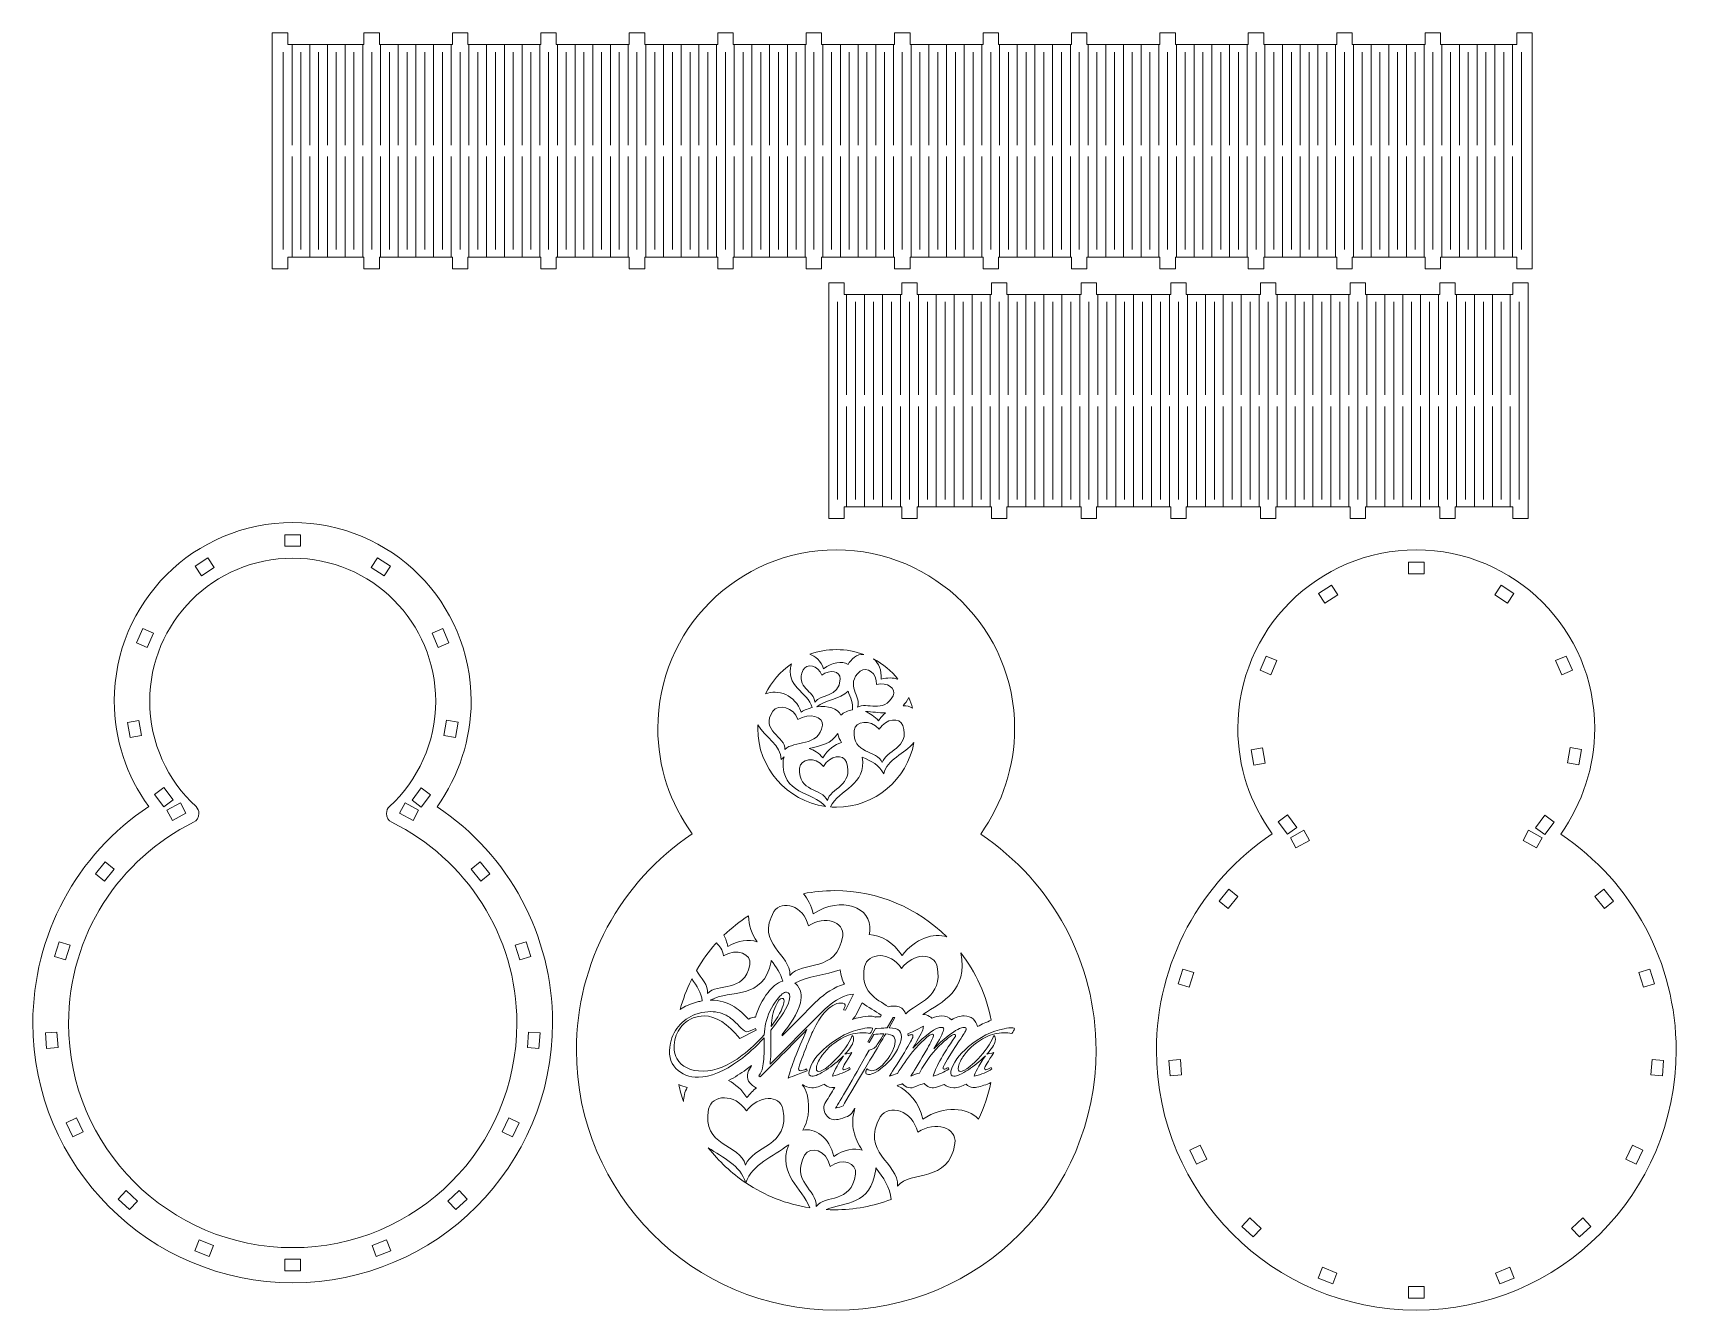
# Model space of a CAD drawing. Header units: centimetres. Extents: x 16.5 to 59, y -12.5 to 20.6.
import ezdxf

# ---------------------------------------------------------------- set-up
doc = ezdxf.new("R2010")
doc.units = ezdxf.units.CM
doc.header["$MEASUREMENT"] = 0
doc.layers.add('layer 1', color=7, linetype='Continuous')

msp = doc.modelspace()

# ---------------------------------------------------------------- linework, layer by layer
at = {"layer": 'layer 1', "color": 177, "lineweight": 18}
for points in [[(22.66113, 14.48593), (22.66113, 16.51926), (22.66113, 18.5526), (22.66113, 20.58593)], [(55.26113, 20.58593), (55.26113, 18.5526), (55.26113, 16.51926), (55.26113, 14.48593)], [(22.94357, 20.08996), (22.94357, 20.08996), (22.94357, 14.9819), (22.94357, 14.9819)], [(23.17239, 17.68439), (23.17239, 17.68439), (23.17239, 20.28123), (23.17239, 20.28123)], [(23.40121, 20.08996), (23.40121, 20.08996), (23.40121, 14.9819), (23.40121, 14.9819)], [(23.63003, 17.68439), (23.63003, 17.68439), (23.63003, 20.28123), (23.63003, 20.28123)], [(23.85886, 20.08996), (23.85886, 20.08996), (23.85886, 14.9819), (23.85886, 14.9819)], [(24.08768, 17.68439), (24.08768, 17.68439), (24.08768, 20.28123), (24.08768, 20.28123)], [(24.3165, 20.08996), (24.3165, 20.08996), (24.3165, 14.9819), (24.3165, 14.9819)], [(24.54532, 17.68439), (24.54532, 17.68439), (24.54532, 20.28123), (24.54532, 20.28123)], [(24.77414, 20.08996), (24.77414, 20.08996), (24.77414, 14.9819), (24.77414, 14.9819)], [(25.00297, 17.68439), (25.00297, 17.68439), (25.00297, 20.28123), (25.00297, 20.28123)], [(25.23179, 20.08996), (25.23179, 20.08996), (25.23179, 14.9819), (25.23179, 14.9819)], [(25.46061, 17.68439), (25.46061, 17.68439), (25.46061, 20.28123), (25.46061, 20.28123)], [(25.68943, 20.08996), (25.68943, 20.08996), (25.68943, 14.9819), (25.68943, 14.9819)], [(25.91825, 17.68439), (25.91825, 17.68439), (25.91825, 20.28123), (25.91825, 20.28123)], [(26.14707, 20.08996), (26.14707, 20.08996), (26.14707, 14.9819), (26.14707, 14.9819)], [(26.3759, 17.68439), (26.3759, 17.68439), (26.3759, 20.28123), (26.3759, 20.28123)], [(26.60472, 20.08996), (26.60472, 20.08996), (26.60472, 14.9819), (26.60472, 14.9819)], [(26.83354, 17.68439), (26.83354, 17.68439), (26.83354, 20.28123), (26.83354, 20.28123)], [(27.06236, 20.08996), (27.06236, 20.08996), (27.06236, 14.9819), (27.06236, 14.9819)], [(27.29118, 17.68439), (27.29118, 17.68439), (27.29118, 20.28123), (27.29118, 20.28123)], [(27.52, 20.08996), (27.52, 20.08996), (27.52, 14.9819), (27.52, 14.9819)], [(27.74883, 17.68439), (27.74883, 17.68439), (27.74883, 20.28123), (27.74883, 20.28123)], [(27.97765, 20.08996), (27.97765, 20.08996), (27.97765, 14.9819), (27.97765, 14.9819)], [(28.20647, 17.68439), (28.20647, 17.68439), (28.20647, 20.28123), (28.20647, 20.28123)], [(28.43529, 20.08996), (28.43529, 20.08996), (28.43529, 14.9819), (28.43529, 14.9819)], [(28.66411, 17.68439), (28.66411, 17.68439), (28.66411, 20.28123), (28.66411, 20.28123)], [(28.89293, 20.08996), (28.89293, 20.08996), (28.89293, 14.9819), (28.89293, 14.9819)], [(29.12176, 17.68439), (29.12176, 17.68439), (29.12176, 20.28123), (29.12176, 20.28123)], [(29.35058, 20.08996), (29.35058, 20.08996), (29.35058, 14.9819), (29.35058, 14.9819)], [(29.5794, 17.68439), (29.5794, 17.68439), (29.5794, 20.28123), (29.5794, 20.28123)], [(29.80822, 20.08996), (29.80822, 20.08996), (29.80822, 14.9819), (29.80822, 14.9819)], [(30.03705, 17.68439), (30.03705, 17.68439), (30.03705, 20.28123), (30.03705, 20.28123)], [(30.26587, 20.08996), (30.26587, 20.08996), (30.26587, 14.9819), (30.26587, 14.9819)], [(30.49469, 17.68439), (30.49469, 17.68439), (30.49469, 20.28123), (30.49469, 20.28123)], [(30.72352, 20.08996), (30.72352, 20.08996), (30.72352, 14.9819), (30.72352, 14.9819)], [(30.95234, 17.68439), (30.95234, 17.68439), (30.95234, 20.28123), (30.95234, 20.28123)], [(31.18116, 20.08996), (31.18116, 20.08996), (31.18116, 14.9819), (31.18116, 14.9819)], [(31.40999, 17.68439), (31.40999, 17.68439), (31.40999, 20.28123), (31.40999, 20.28123)], [(31.63881, 20.08996), (31.63881, 20.08996), (31.63881, 14.9819), (31.63881, 14.9819)], [(31.86763, 17.68439), (31.86763, 17.68439), (31.86763, 20.28123), (31.86763, 20.28123)], [(32.09645, 20.08996), (32.09645, 20.08996), (32.09645, 14.9819), (32.09645, 14.9819)], [(32.32528, 17.68439), (32.32528, 17.68439), (32.32528, 20.28123), (32.32528, 20.28123)], [(32.5541, 20.08996), (32.5541, 20.08996), (32.5541, 14.9819), (32.5541, 14.9819)], [(32.78292, 17.68439), (32.78292, 17.68439), (32.78292, 20.28123), (32.78292, 20.28123)], [(33.01175, 20.08996), (33.01175, 20.08996), (33.01175, 14.9819), (33.01175, 14.9819)], [(33.24056, 17.68439), (33.24056, 17.68439), (33.24056, 20.28123), (33.24056, 20.28123)], [(33.46939, 20.08996), (33.46939, 20.08996), (33.46939, 14.9819), (33.46939, 14.9819)], [(33.69821, 17.68439), (33.69821, 17.68439), (33.69821, 20.28123), (33.69821, 20.28123)], [(33.92703, 20.08996), (33.92703, 20.08996), (33.92703, 14.9819), (33.92703, 14.9819)], [(34.15586, 17.68439), (34.15586, 17.68439), (34.15586, 20.28123), (34.15586, 20.28123)], [(34.38468, 20.08996), (34.38468, 20.08996), (34.38468, 14.9819), (34.38468, 14.9819)], [(34.6135, 17.68439), (34.6135, 17.68439), (34.6135, 20.28123), (34.6135, 20.28123)], [(34.84233, 20.08996), (34.84233, 20.08996), (34.84233, 14.9819), (34.84233, 14.9819)], [(35.07115, 17.68439), (35.07115, 17.68439), (35.07115, 20.28123), (35.07115, 20.28123)], [(35.29997, 20.08996), (35.29997, 20.08996), (35.29997, 14.9819), (35.29997, 14.9819)], [(35.52879, 17.68439), (35.52879, 17.68439), (35.52879, 20.28123), (35.52879, 20.28123)], [(35.75762, 20.08996), (35.75762, 20.08996), (35.75762, 14.9819), (35.75762, 14.9819)], [(35.98644, 17.68439), (35.98644, 17.68439), (35.98644, 20.28123), (35.98644, 20.28123)], [(36.21526, 20.08996), (36.21526, 20.08996), (36.21526, 14.9819), (36.21526, 14.9819)], [(36.44409, 17.68439), (36.44409, 17.68439), (36.44409, 20.28123), (36.44409, 20.28123)], [(36.67291, 20.08996), (36.67291, 20.08996), (36.67291, 14.9819), (36.67291, 14.9819)], [(36.90173, 17.68439), (36.90173, 17.68439), (36.90173, 20.28123), (36.90173, 20.28123)], [(37.13055, 20.08996), (37.13055, 20.08996), (37.13055, 14.9819), (37.13055, 14.9819)], [(37.35938, 17.68439), (37.35938, 17.68439), (37.35938, 20.28123), (37.35938, 20.28123)], [(37.5882, 20.08996), (37.5882, 20.08996), (37.5882, 14.9819), (37.5882, 14.9819)], [(37.81702, 17.68439), (37.81702, 17.68439), (37.81702, 20.28123), (37.81702, 20.28123)], [(38.04585, 20.08996), (38.04585, 20.08996), (38.04585, 14.9819), (38.04585, 14.9819)], [(38.27467, 17.68439), (38.27467, 17.68439), (38.27467, 20.28123), (38.27467, 20.28123)], [(38.50349, 20.08996), (38.50349, 20.08996), (38.50349, 14.9819), (38.50349, 14.9819)], [(38.73232, 17.68439), (38.73232, 17.68439), (38.73232, 20.28123), (38.73232, 20.28123)], [(38.96113, 20.08996), (38.96113, 20.08996), (38.96113, 14.9819), (38.96113, 14.9819)], [(39.18996, 17.68439), (39.18996, 17.68439), (39.18996, 20.28123), (39.18996, 20.28123)], [(39.41878, 20.08996), (39.41878, 20.08996), (39.41878, 14.9819), (39.41878, 14.9819)], [(39.6476, 17.68439), (39.6476, 17.68439), (39.6476, 20.28123), (39.6476, 20.28123)], [(39.87643, 20.08996), (39.87643, 20.08996), (39.87643, 14.9819), (39.87643, 14.9819)], [(40.10525, 17.68439), (40.10525, 17.68439), (40.10525, 20.28123), (40.10525, 20.28123)], [(40.33407, 20.08996), (40.33407, 20.08996), (40.33407, 14.9819), (40.33407, 14.9819)], [(40.56289, 17.68439), (40.56289, 17.68439), (40.56289, 20.28123), (40.56289, 20.28123)], [(40.79172, 20.08996), (40.79172, 20.08996), (40.79172, 14.9819), (40.79172, 14.9819)], [(41.02054, 17.68439), (41.02054, 17.68439), (41.02054, 20.28123), (41.02054, 20.28123)], [(41.24936, 20.08996), (41.24936, 20.08996), (41.24936, 14.9819), (41.24936, 14.9819)], [(41.47819, 17.68439), (41.47819, 17.68439), (41.47819, 20.28123), (41.47819, 20.28123)], [(41.70701, 20.08996), (41.70701, 20.08996), (41.70701, 14.9819), (41.70701, 14.9819)], [(41.93583, 17.68439), (41.93583, 17.68439), (41.93583, 20.28123), (41.93583, 20.28123)], [(42.16466, 20.08996), (42.16466, 20.08996), (42.16466, 14.9819), (42.16466, 14.9819)], [(42.39348, 17.68439), (42.39348, 17.68439), (42.39348, 20.28123), (42.39348, 20.28123)], [(42.6223, 20.08996), (42.6223, 20.08996), (42.6223, 14.9819), (42.6223, 14.9819)], [(42.85112, 17.68439), (42.85112, 17.68439), (42.85112, 20.28123), (42.85112, 20.28123)], [(43.07995, 20.08996), (43.07995, 20.08996), (43.07995, 14.9819), (43.07995, 14.9819)], [(43.30877, 17.68439), (43.30877, 17.68439), (43.30877, 20.28123), (43.30877, 20.28123)], [(43.53759, 20.08996), (43.53759, 20.08996), (43.53759, 14.9819), (43.53759, 14.9819)], [(43.76642, 17.68439), (43.76642, 17.68439), (43.76642, 20.28123), (43.76642, 20.28123)], [(43.99524, 20.08996), (43.99524, 20.08996), (43.99524, 14.9819), (43.99524, 14.9819)], [(44.22406, 17.68439), (44.22406, 17.68439), (44.22406, 20.28123), (44.22406, 20.28123)], [(44.45288, 20.08996), (44.45288, 20.08996), (44.45288, 14.9819), (44.45288, 14.9819)], [(44.6817, 17.68439), (44.6817, 17.68439), (44.6817, 20.28123), (44.6817, 20.28123)], [(44.91053, 20.08996), (44.91053, 20.08996), (44.91053, 14.9819), (44.91053, 14.9819)], [(45.13935, 17.68439), (45.13935, 17.68439), (45.13935, 20.28123), (45.13935, 20.28123)], [(45.36817, 20.08996), (45.36817, 20.08996), (45.36817, 14.9819), (45.36817, 14.9819)], [(45.59699, 17.68439), (45.59699, 17.68439), (45.59699, 20.28123), (45.59699, 20.28123)], [(45.82581, 20.08996), (45.82581, 20.08996), (45.82581, 14.9819), (45.82581, 14.9819)], [(46.05463, 17.68439), (46.05463, 17.68439), (46.05463, 20.28123), (46.05463, 20.28123)], [(46.28346, 20.08996), (46.28346, 20.08996), (46.28346, 14.9819), (46.28346, 14.9819)], [(46.51228, 17.68439), (46.51228, 17.68439), (46.51228, 20.28123), (46.51228, 20.28123)], [(46.7411, 20.08996), (46.7411, 20.08996), (46.7411, 14.9819), (46.7411, 14.9819)], [(46.96992, 17.68439), (46.96992, 17.68439), (46.96992, 20.28123), (46.96992, 20.28123)], [(47.19874, 20.08996), (47.19874, 20.08996), (47.19874, 14.9819), (47.19874, 14.9819)], [(47.42756, 17.68439), (47.42756, 17.68439), (47.42756, 20.28123), (47.42756, 20.28123)], [(47.65639, 20.08996), (47.65639, 20.08996), (47.65639, 14.9819), (47.65639, 14.9819)], [(47.8852, 17.68439), (47.8852, 17.68439), (47.8852, 20.28123), (47.8852, 20.28123)], [(48.11403, 20.08996), (48.11403, 20.08996), (48.11403, 14.9819), (48.11403, 14.9819)], [(48.34285, 17.68439), (48.34285, 17.68439), (48.34285, 20.28123), (48.34285, 20.28123)], [(48.57167, 20.08996), (48.57167, 20.08996), (48.57167, 14.9819), (48.57167, 14.9819)], [(48.80049, 17.68439), (48.80049, 17.68439), (48.80049, 20.28123), (48.80049, 20.28123)], [(49.02932, 20.08996), (49.02932, 20.08996), (49.02932, 14.9819), (49.02932, 14.9819)], [(49.25814, 17.68439), (49.25814, 17.68439), (49.25814, 20.28123), (49.25814, 20.28123)], [(49.48696, 20.08996), (49.48696, 20.08996), (49.48696, 14.9819), (49.48696, 14.9819)], [(49.71578, 17.68439), (49.71578, 17.68439), (49.71578, 20.28123), (49.71578, 20.28123)], [(49.9446, 20.08996), (49.9446, 20.08996), (49.9446, 14.9819), (49.9446, 14.9819)], [(50.17343, 17.68439), (50.17343, 17.68439), (50.17343, 20.28123), (50.17343, 20.28123)], [(50.40225, 20.08996), (50.40225, 20.08996), (50.40225, 14.9819), (50.40225, 14.9819)], [(50.63107, 17.68439), (50.63107, 17.68439), (50.63107, 20.28123), (50.63107, 20.28123)], [(50.85989, 20.08996), (50.85989, 20.08996), (50.85989, 14.9819), (50.85989, 14.9819)], [(51.08871, 17.68439), (51.08871, 17.68439), (51.08871, 20.28123), (51.08871, 20.28123)], [(51.31754, 20.08996), (51.31754, 20.08996), (51.31754, 14.9819), (51.31754, 14.9819)], [(51.54636, 17.68439), (51.54636, 17.68439), (51.54636, 20.28123), (51.54636, 20.28123)], [(51.77518, 20.08996), (51.77518, 20.08996), (51.77518, 14.9819), (51.77518, 14.9819)], [(52.00401, 17.68439), (52.00401, 17.68439), (52.00401, 20.28123), (52.00401, 20.28123)], [(52.23283, 20.08996), (52.23283, 20.08996), (52.23283, 14.9819), (52.23283, 14.9819)], [(52.46165, 17.68439), (52.46165, 17.68439), (52.46165, 20.28123), (52.46165, 20.28123)], [(52.69047, 20.08996), (52.69047, 20.08996), (52.69047, 14.9819), (52.69047, 14.9819)], [(52.9193, 17.68439), (52.9193, 17.68439), (52.9193, 20.28123), (52.9193, 20.28123)], [(53.14812, 20.08996), (53.14812, 20.08996), (53.14812, 14.9819), (53.14812, 14.9819)], [(53.37694, 17.68439), (53.37694, 17.68439), (53.37694, 20.28123), (53.37694, 20.28123)], [(53.60576, 20.08996), (53.60576, 20.08996), (53.60576, 14.9819), (53.60576, 14.9819)], [(53.83459, 17.68439), (53.83459, 17.68439), (53.83459, 20.28123), (53.83459, 20.28123)], [(54.06341, 20.08996), (54.06341, 20.08996), (54.06341, 14.9819), (54.06341, 14.9819)], [(54.29223, 17.68439), (54.29223, 17.68439), (54.29223, 20.28123), (54.29223, 20.28123)], [(54.52105, 20.08996), (54.52105, 20.08996), (54.52105, 14.9819), (54.52105, 14.9819)], [(54.74988, 17.68439), (54.74988, 17.68439), (54.74988, 20.28123), (54.74988, 20.28123)], [(54.9787, 20.08996), (54.9787, 20.08996), (54.9787, 14.9819), (54.9787, 14.9819)], [(23.17239, 14.79062), (23.17239, 14.79062), (23.17239, 17.38746), (23.17239, 17.38746)], [(23.63003, 14.79062), (23.63003, 14.79062), (23.63003, 17.38746), (23.63003, 17.38746)], [(24.08768, 14.79062), (24.08768, 14.79062), (24.08768, 17.38747), (24.08768, 17.38747)], [(24.54532, 14.79062), (24.54532, 14.79062), (24.54532, 17.38747), (24.54532, 17.38747)], [(25.00297, 14.79062), (25.00297, 14.79062), (25.00297, 17.38746), (25.00297, 17.38746)], [(25.46061, 14.79062), (25.46061, 14.79062), (25.46061, 17.38746), (25.46061, 17.38746)], [(25.91825, 14.79062), (25.91825, 14.79062), (25.91825, 17.38747), (25.91825, 17.38747)], [(26.3759, 14.79062), (26.3759, 14.79062), (26.3759, 17.38747), (26.3759, 17.38747)], [(26.83354, 14.79062), (26.83354, 14.79062), (26.83354, 17.38746), (26.83354, 17.38746)], [(27.29118, 14.79062), (27.29118, 14.79062), (27.29118, 17.38746), (27.29118, 17.38746)], [(27.74883, 14.79062), (27.74883, 14.79062), (27.74883, 17.38747), (27.74883, 17.38747)], [(28.20647, 14.79062), (28.20647, 14.79062), (28.20647, 17.38747), (28.20647, 17.38747)], [(28.66411, 14.79062), (28.66411, 14.79062), (28.66411, 17.38746), (28.66411, 17.38746)], [(29.12176, 14.79062), (29.12176, 14.79062), (29.12176, 17.38746), (29.12176, 17.38746)], [(29.5794, 14.79062), (29.5794, 14.79062), (29.5794, 17.38747), (29.5794, 17.38747)], [(30.03705, 14.79062), (30.03705, 14.79062), (30.03705, 17.38747), (30.03705, 17.38747)], [(30.49469, 14.79062), (30.49469, 14.79062), (30.49469, 17.38746), (30.49469, 17.38746)], [(30.95234, 14.79062), (30.95234, 14.79062), (30.95234, 17.38746), (30.95234, 17.38746)], [(31.40999, 14.79062), (31.40999, 14.79062), (31.40999, 17.38747), (31.40999, 17.38747)], [(31.86763, 14.79062), (31.86763, 14.79062), (31.86763, 17.38747), (31.86763, 17.38747)], [(32.32528, 14.79062), (32.32528, 14.79062), (32.32528, 17.38746), (32.32528, 17.38746)], [(32.78292, 14.79062), (32.78292, 14.79062), (32.78292, 17.38746), (32.78292, 17.38746)], [(33.24056, 14.79062), (33.24056, 14.79062), (33.24056, 17.38747), (33.24056, 17.38747)], [(33.69821, 14.79062), (33.69821, 14.79062), (33.69821, 17.38747), (33.69821, 17.38747)], [(34.15586, 14.79062), (34.15586, 14.79062), (34.15586, 17.38746), (34.15586, 17.38746)], [(34.6135, 14.79062), (34.6135, 14.79062), (34.6135, 17.38746), (34.6135, 17.38746)], [(35.07115, 14.79062), (35.07115, 14.79062), (35.07115, 17.38747), (35.07115, 17.38747)], [(35.52879, 14.79062), (35.52879, 14.79062), (35.52879, 17.38747), (35.52879, 17.38747)], [(35.98644, 14.79062), (35.98644, 14.79062), (35.98644, 17.38746), (35.98644, 17.38746)], [(36.44409, 14.79062), (36.44409, 14.79062), (36.44409, 17.38746), (36.44409, 17.38746)], [(36.90173, 14.79062), (36.90173, 14.79062), (36.90173, 17.38747), (36.90173, 17.38747)], [(37.35938, 14.79062), (37.35938, 14.79062), (37.35938, 17.38747), (37.35938, 17.38747)], [(37.81702, 14.79062), (37.81702, 14.79062), (37.81702, 17.38746), (37.81702, 17.38746)], [(38.27467, 14.79062), (38.27467, 14.79062), (38.27467, 17.38746), (38.27467, 17.38746)], [(38.73232, 14.79062), (38.73232, 14.79062), (38.73232, 17.38747), (38.73232, 17.38747)], [(39.18996, 14.79062), (39.18996, 14.79062), (39.18996, 17.38747), (39.18996, 17.38747)], [(39.6476, 14.79062), (39.6476, 14.79062), (39.6476, 17.38746), (39.6476, 17.38746)], [(40.10525, 14.79062), (40.10525, 14.79062), (40.10525, 17.38746), (40.10525, 17.38746)], [(40.56289, 14.79062), (40.56289, 14.79062), (40.56289, 17.38747), (40.56289, 17.38747)], [(41.02054, 14.79062), (41.02054, 14.79062), (41.02054, 17.38747), (41.02054, 17.38747)], [(41.47819, 14.79062), (41.47819, 14.79062), (41.47819, 17.38746), (41.47819, 17.38746)], [(41.93583, 14.79062), (41.93583, 14.79062), (41.93583, 17.38746), (41.93583, 17.38746)], [(42.39348, 14.79062), (42.39348, 14.79062), (42.39348, 17.38747), (42.39348, 17.38747)], [(42.85112, 14.79062), (42.85112, 14.79062), (42.85112, 17.38747), (42.85112, 17.38747)], [(43.30877, 14.79062), (43.30877, 14.79062), (43.30877, 17.38746), (43.30877, 17.38746)], [(43.76642, 14.79062), (43.76642, 14.79062), (43.76642, 17.38746), (43.76642, 17.38746)], [(44.22406, 14.79062), (44.22406, 14.79062), (44.22406, 17.38747), (44.22406, 17.38747)], [(44.6817, 14.79062), (44.6817, 14.79062), (44.6817, 17.38746), (44.6817, 17.38746)], [(45.13935, 14.79062), (45.13935, 14.79062), (45.13935, 17.38746), (45.13935, 17.38746)], [(45.59699, 14.79062), (45.59699, 14.79062), (45.59699, 17.38747), (45.59699, 17.38747)], [(46.05463, 14.79062), (46.05463, 14.79062), (46.05463, 17.38747), (46.05463, 17.38747)], [(46.51228, 14.79062), (46.51228, 14.79062), (46.51228, 17.38746), (46.51228, 17.38746)], [(46.96992, 14.79062), (46.96992, 14.79062), (46.96992, 17.38746), (46.96992, 17.38746)], [(47.42756, 14.79062), (47.42756, 14.79062), (47.42756, 17.38747), (47.42756, 17.38747)], [(47.8852, 14.79062), (47.8852, 14.79062), (47.8852, 17.38747), (47.8852, 17.38747)], [(48.34285, 14.79062), (48.34285, 14.79062), (48.34285, 17.38746), (48.34285, 17.38746)], [(48.80049, 14.79062), (48.80049, 14.79062), (48.80049, 17.38746), (48.80049, 17.38746)], [(49.25814, 14.79062), (49.25814, 14.79062), (49.25814, 17.38747), (49.25814, 17.38747)], [(49.71578, 14.79062), (49.71578, 14.79062), (49.71578, 17.38747), (49.71578, 17.38747)], [(50.17343, 14.79062), (50.17343, 14.79062), (50.17343, 17.38746), (50.17343, 17.38746)], [(50.63107, 14.79062), (50.63107, 14.79062), (50.63107, 17.38746), (50.63107, 17.38746)], [(51.08871, 14.79062), (51.08871, 14.79062), (51.08871, 17.38747), (51.08871, 17.38747)], [(51.54636, 14.79062), (51.54636, 14.79062), (51.54636, 17.38747), (51.54636, 17.38747)], [(52.00401, 14.79062), (52.00401, 14.79062), (52.00401, 17.38746), (52.00401, 17.38746)], [(52.46165, 14.79062), (52.46165, 14.79062), (52.46165, 17.38746), (52.46165, 17.38746)], [(52.9193, 14.79062), (52.9193, 14.79062), (52.9193, 17.38747), (52.9193, 17.38747)], [(53.37694, 14.79062), (53.37694, 14.79062), (53.37694, 17.38747), (53.37694, 17.38747)], [(53.83459, 14.79062), (53.83459, 14.79062), (53.83459, 17.38746), (53.83459, 17.38746)], [(54.29223, 14.79062), (54.29223, 14.79062), (54.29223, 17.38746), (54.29223, 17.38746)], [(54.74988, 14.79062), (54.74988, 14.79062), (54.74988, 17.38747), (54.74988, 17.38747)], [(37.05639, 8.02285), (37.05639, 10.05618), (37.05639, 12.08953), (37.05639, 14.12286)], [(55.1564, 14.12286), (55.1564, 12.08954), (55.1564, 10.0562), (55.1564, 8.02285)], [(37.28845, 13.62687), (37.28845, 13.62687), (37.28845, 8.51881), (37.28845, 8.51881)], [(37.5205, 11.2213), (37.5205, 11.2213), (37.5205, 13.81814), (37.5205, 13.81814)], [(37.75255, 13.62687), (37.75255, 13.62687), (37.75255, 8.51881), (37.75255, 8.51881)], [(37.9846, 11.2213), (37.9846, 11.2213), (37.9846, 13.81814), (37.9846, 13.81814)], [(38.21665, 13.62687), (38.21665, 13.62687), (38.21665, 8.51881), (38.21665, 8.51881)], [(38.4487, 11.2213), (38.4487, 11.2213), (38.4487, 13.81814), (38.4487, 13.81814)], [(38.68075, 13.62687), (38.68075, 13.62687), (38.68075, 8.51881), (38.68075, 8.51881)], [(38.9128, 11.2213), (38.9128, 11.2213), (38.9128, 13.81814), (38.9128, 13.81814)], [(39.14485, 13.62687), (39.14485, 13.62687), (39.14485, 8.51881), (39.14485, 8.51881)], [(39.3769, 11.2213), (39.3769, 11.2213), (39.3769, 13.81814), (39.3769, 13.81814)], [(39.60895, 13.62687), (39.60895, 13.62687), (39.60895, 8.51881), (39.60895, 8.51881)], [(39.841, 11.2213), (39.841, 11.2213), (39.841, 13.81814), (39.841, 13.81814)], [(40.07305, 13.62687), (40.07305, 13.62687), (40.07305, 8.51881), (40.07305, 8.51881)], [(40.3051, 11.2213), (40.3051, 11.2213), (40.3051, 13.81814), (40.3051, 13.81814)], [(40.53715, 13.62687), (40.53715, 13.62687), (40.53715, 8.51881), (40.53715, 8.51881)], [(40.7692, 11.2213), (40.7692, 11.2213), (40.7692, 13.81814), (40.7692, 13.81814)], [(41.00125, 13.62687), (41.00125, 13.62687), (41.00125, 8.51881), (41.00125, 8.51881)], [(41.2333, 11.2213), (41.2333, 11.2213), (41.2333, 13.81814), (41.2333, 13.81814)], [(41.46535, 13.62687), (41.46535, 13.62687), (41.46535, 8.51881), (41.46535, 8.51881)], [(41.6974, 11.2213), (41.6974, 11.2213), (41.6974, 13.81814), (41.6974, 13.81814)], [(41.92945, 13.62687), (41.92945, 13.62687), (41.92945, 8.51881), (41.92945, 8.51881)], [(42.1615, 11.2213), (42.1615, 11.2213), (42.1615, 13.81814), (42.1615, 13.81814)], [(42.39355, 13.62687), (42.39355, 13.62687), (42.39355, 8.51881), (42.39355, 8.51881)], [(42.6256, 11.2213), (42.6256, 11.2213), (42.6256, 13.81814), (42.6256, 13.81814)], [(42.85765, 13.62687), (42.85765, 13.62687), (42.85765, 8.51881), (42.85765, 8.51881)], [(43.0897, 11.2213), (43.0897, 11.2213), (43.0897, 13.81814), (43.0897, 13.81814)], [(43.32175, 13.62687), (43.32175, 13.62687), (43.32175, 8.51881), (43.32175, 8.51881)], [(43.55381, 11.2213), (43.55381, 11.2213), (43.55381, 13.81814), (43.55381, 13.81814)], [(43.78586, 13.62687), (43.78586, 13.62687), (43.78586, 8.51881), (43.78586, 8.51881)], [(44.01791, 11.2213), (44.01791, 11.2213), (44.01791, 13.81814), (44.01791, 13.81814)], [(44.24996, 13.62687), (44.24996, 13.62687), (44.24996, 8.51881), (44.24996, 8.51881)], [(44.48201, 11.2213), (44.48201, 11.2213), (44.48201, 13.81814), (44.48201, 13.81814)], [(44.71406, 13.62687), (44.71406, 13.62687), (44.71406, 8.51881), (44.71406, 8.51881)], [(44.94611, 11.2213), (44.94611, 11.2213), (44.94611, 13.81814), (44.94611, 13.81814)], [(45.17817, 13.62687), (45.17817, 13.62687), (45.17817, 8.51881), (45.17817, 8.51881)], [(45.41022, 11.2213), (45.41022, 11.2213), (45.41022, 13.81814), (45.41022, 13.81814)], [(45.64227, 13.62687), (45.64227, 13.62687), (45.64227, 8.51881), (45.64227, 8.51881)], [(45.87432, 11.2213), (45.87432, 11.2213), (45.87432, 13.81814), (45.87432, 13.81814)], [(46.10637, 13.62687), (46.10637, 13.62687), (46.10637, 8.51881), (46.10637, 8.51881)], [(46.33842, 11.2213), (46.33842, 11.2213), (46.33842, 13.81814), (46.33842, 13.81814)], [(46.57047, 13.62687), (46.57047, 13.62687), (46.57047, 8.51881), (46.57047, 8.51881)], [(46.80252, 11.2213), (46.80252, 11.2213), (46.80252, 13.81814), (46.80252, 13.81814)], [(47.03457, 13.62687), (47.03457, 13.62687), (47.03457, 8.51881), (47.03457, 8.51881)], [(47.26662, 11.2213), (47.26662, 11.2213), (47.26662, 13.81814), (47.26662, 13.81814)], [(47.49868, 13.62687), (47.49868, 13.62687), (47.49868, 8.51881), (47.49868, 8.51881)], [(47.73073, 11.2213), (47.73073, 11.2213), (47.73073, 13.81814), (47.73073, 13.81814)], [(47.96278, 13.62687), (47.96278, 13.62687), (47.96278, 8.51881), (47.96278, 8.51881)], [(48.19483, 11.2213), (48.19483, 11.2213), (48.19483, 13.81814), (48.19483, 13.81814)], [(48.42688, 13.62687), (48.42688, 13.62687), (48.42688, 8.51881), (48.42688, 8.51881)], [(48.65893, 11.2213), (48.65893, 11.2213), (48.65893, 13.81814), (48.65893, 13.81814)], [(48.89098, 13.62687), (48.89098, 13.62687), (48.89098, 8.51881), (48.89098, 8.51881)], [(49.12304, 11.2213), (49.12304, 11.2213), (49.12304, 13.81814), (49.12304, 13.81814)], [(49.35509, 13.62687), (49.35509, 13.62687), (49.35509, 8.51881), (49.35509, 8.51881)], [(49.58714, 11.2213), (49.58714, 11.2213), (49.58714, 13.81814), (49.58714, 13.81814)], [(49.81919, 13.62687), (49.81919, 13.62687), (49.81919, 8.51881), (49.81919, 8.51881)], [(50.05124, 11.2213), (50.05124, 11.2213), (50.05124, 13.81814), (50.05124, 13.81814)], [(50.28329, 13.62687), (50.28329, 13.62687), (50.28329, 8.51881), (50.28329, 8.51881)], [(50.51534, 11.2213), (50.51534, 11.2213), (50.51534, 13.81814), (50.51534, 13.81814)], [(50.7474, 13.62687), (50.7474, 13.62687), (50.7474, 8.51881), (50.7474, 8.51881)], [(50.97944, 11.2213), (50.97944, 11.2213), (50.97944, 13.81814), (50.97944, 13.81814)], [(51.2115, 13.62687), (51.2115, 13.62687), (51.2115, 8.51881), (51.2115, 8.51881)], [(51.44355, 11.2213), (51.44355, 11.2213), (51.44355, 13.81814), (51.44355, 13.81814)], [(51.6756, 13.62687), (51.6756, 13.62687), (51.6756, 8.51881), (51.6756, 8.51881)], [(51.90765, 11.2213), (51.90765, 11.2213), (51.90765, 13.81814), (51.90765, 13.81814)], [(52.1397, 13.62687), (52.1397, 13.62687), (52.1397, 8.51881), (52.1397, 8.51881)], [(52.37175, 11.2213), (52.37175, 11.2213), (52.37175, 13.81814), (52.37175, 13.81814)], [(52.6038, 13.62687), (52.6038, 13.62687), (52.6038, 8.51881), (52.6038, 8.51881)], [(52.83585, 11.2213), (52.83585, 11.2213), (52.83585, 13.81814), (52.83585, 13.81814)], [(53.06791, 13.62687), (53.06791, 13.62687), (53.06791, 8.51881), (53.06791, 8.51881)], [(53.29996, 11.2213), (53.29996, 11.2213), (53.29996, 13.81814), (53.29996, 13.81814)], [(53.53201, 13.62687), (53.53201, 13.62687), (53.53201, 8.51881), (53.53201, 8.51881)], [(53.76406, 11.2213), (53.76406, 11.2213), (53.76406, 13.81814), (53.76406, 13.81814)], [(53.99611, 13.62687), (53.99611, 13.62687), (53.99611, 8.51881), (53.99611, 8.51881)], [(54.22816, 11.2213), (54.22816, 11.2213), (54.22816, 13.81814), (54.22816, 13.81814)], [(54.46021, 13.62687), (54.46021, 13.62687), (54.46021, 8.51881), (54.46021, 8.51881)], [(54.69227, 11.2213), (54.69227, 11.2213), (54.69227, 13.81814), (54.69227, 13.81814)], [(54.92432, 13.62687), (54.92432, 13.62687), (54.92432, 8.51881), (54.92432, 8.51881)], [(55.15637, 11.2213), (55.15637, 11.2213), (55.15637, 13.81814), (55.15637, 13.81814)], [(37.5205, 8.32753), (37.5205, 8.32753), (37.5205, 10.92438), (37.5205, 10.92438)], [(37.9846, 8.32753), (37.9846, 8.32753), (37.9846, 10.92438), (37.9846, 10.92438)], [(38.4487, 8.32753), (38.4487, 8.32753), (38.4487, 10.92437), (38.4487, 10.92437)], [(38.9128, 8.32753), (38.9128, 8.32753), (38.9128, 10.92437), (38.9128, 10.92437)], [(39.3769, 8.32753), (39.3769, 8.32753), (39.3769, 10.92438), (39.3769, 10.92438)], [(39.841, 8.32753), (39.841, 8.32753), (39.841, 10.92438), (39.841, 10.92438)], [(40.3051, 8.32753), (40.3051, 8.32753), (40.3051, 10.92437), (40.3051, 10.92437)], [(40.7692, 8.32753), (40.7692, 8.32753), (40.7692, 10.92437), (40.7692, 10.92437)], [(41.2333, 8.32753), (41.2333, 8.32753), (41.2333, 10.92438), (41.2333, 10.92438)], [(41.6974, 8.32753), (41.6974, 8.32753), (41.6974, 10.92438), (41.6974, 10.92438)], [(42.1615, 8.32753), (42.1615, 8.32753), (42.1615, 10.92437), (42.1615, 10.92437)], [(42.6256, 8.32753), (42.6256, 8.32753), (42.6256, 10.92437), (42.6256, 10.92437)], [(43.0897, 8.32753), (43.0897, 8.32753), (43.0897, 10.92438), (43.0897, 10.92438)], [(43.55381, 8.32753), (43.55381, 8.32753), (43.55381, 10.92438), (43.55381, 10.92438)], [(44.01791, 8.32753), (44.01791, 8.32753), (44.01791, 10.92437), (44.01791, 10.92437)], [(44.48201, 8.32753), (44.48201, 8.32753), (44.48201, 10.92437), (44.48201, 10.92437)], [(44.94611, 8.32753), (44.94611, 8.32753), (44.94611, 10.92438), (44.94611, 10.92438)], [(45.41022, 8.32753), (45.41022, 8.32753), (45.41022, 10.92438), (45.41022, 10.92438)], [(45.87432, 8.32753), (45.87432, 8.32753), (45.87432, 10.92437), (45.87432, 10.92437)], [(46.33842, 8.32753), (46.33842, 8.32753), (46.33842, 10.92437), (46.33842, 10.92437)], [(46.80252, 8.32753), (46.80252, 8.32753), (46.80252, 10.92438), (46.80252, 10.92438)], [(47.26662, 8.32753), (47.26662, 8.32753), (47.26662, 10.92438), (47.26662, 10.92438)], [(47.73073, 8.32753), (47.73073, 8.32753), (47.73073, 10.92437), (47.73073, 10.92437)], [(48.19483, 8.32753), (48.19483, 8.32753), (48.19483, 10.92437), (48.19483, 10.92437)], [(48.65893, 8.32753), (48.65893, 8.32753), (48.65893, 10.92438), (48.65893, 10.92438)], [(49.12304, 8.32753), (49.12304, 8.32753), (49.12304, 10.92438), (49.12304, 10.92438)], [(49.58714, 8.32753), (49.58714, 8.32753), (49.58714, 10.92437), (49.58714, 10.92437)], [(50.05124, 8.32753), (50.05124, 8.32753), (50.05124, 10.92437), (50.05124, 10.92437)], [(50.51534, 8.32753), (50.51534, 8.32753), (50.51534, 10.92438), (50.51534, 10.92438)], [(50.97944, 8.32753), (50.97944, 8.32753), (50.97944, 10.92438), (50.97944, 10.92438)], [(51.44355, 8.32753), (51.44355, 8.32753), (51.44355, 10.92437), (51.44355, 10.92437)], [(51.90765, 8.32753), (51.90765, 8.32753), (51.90765, 10.92437), (51.90765, 10.92437)], [(52.37175, 8.32753), (52.37175, 8.32753), (52.37175, 10.92438), (52.37175, 10.92438)], [(52.83585, 8.32753), (52.83585, 8.32753), (52.83585, 10.92438), (52.83585, 10.92438)], [(53.29996, 8.32753), (53.29996, 8.32753), (53.29996, 10.92437), (53.29996, 10.92437)], [(53.76406, 8.32753), (53.76406, 8.32753), (53.76406, 10.92437), (53.76406, 10.92437)], [(54.22816, 8.32753), (54.22816, 8.32753), (54.22816, 10.92438), (54.22816, 10.92438)], [(54.69227, 8.32753), (54.69227, 8.32753), (54.69227, 10.92438), (54.69227, 10.92438)], [(55.15637, 8.32753), (55.15637, 8.32753), (55.15637, 10.92437), (55.15637, 10.92437)], [(39.12992, 3.39398), (39.12992, 3.39398), (39.13106, 3.39654), (39.13106, 3.39654)], [(39.13106, 3.39654), (39.1698, 3.30595), (39.20218, 3.21199), (39.22762, 3.11521)], [(36.32343, -4.50572), (36.26473, -4.7725), (36.0371, -5.08741), (35.85271, -5.31867)], [(37.92014, -4.5044), (37.92014, -4.5044), (37.75656, -4.82686), (37.75656, -4.82686)], [(38.41609, -4.82403), (38.2559, -4.71437), (38.08111, -4.61642), (37.92014, -4.5044)], [(38.60746, -4.60941), (38.64276, -4.5949), (38.68149, -4.58727), (38.72236, -4.58727)], [(38.72236, -4.58727), (38.72236, -4.58727), (38.76952, -4.58727), (38.76952, -4.58727)], [(35.08792, -6.64509), (35.08792, -6.64509), (35.05571, -6.61774), (35.05571, -6.61774)], [(35.18638, -6.7006), (35.15128, -6.68892), (35.11779, -6.67046), (35.08792, -6.64509)], [(36.38479, -6.62114), (36.38479, -6.62114), (36.37348, -6.62527), (36.37348, -6.62527)], [(36.95115, -6.61734), (36.95115, -6.61734), (36.94381, -6.61029), (36.94381, -6.61029)], [(38.82736, -6.64656), (38.82736, -6.64656), (38.82712, -6.64664), (38.82712, -6.64664)], [(38.96245, -6.60284), (38.96245, -6.60284), (38.96001, -6.60013), (38.96001, -6.60013)], [(40.62007, -6.61735), (40.62007, -6.61735), (40.61273, -6.61029), (40.61273, -6.61029)]]:
    msp.add_open_spline(points, degree=3, dxfattribs=at)
for points, knots in [([(22.66113, 20.58593), (22.66113, 20.58593), (23.06113, 20.58593), (23.06113, 20.58593), (23.06113, 20.58593), (23.06113, 20.58593), (23.06113, 20.28593), (23.06113, 20.28593)], [0, 0, 0, 0, 0.33333333, 0.33333333, 0.33333333, 0.33333333, 1, 1, 1, 1]), ([(23.06113, 20.28593), (23.06113, 20.28593), (25.03179, 20.28593), (25.03179, 20.28593), (25.03179, 20.28593), (25.03179, 20.28593), (25.03179, 20.58593), (25.03179, 20.58593), (25.03179, 20.58593), (25.03179, 20.58593), (25.43179, 20.58593), (25.43179, 20.58593), (25.43179, 20.58593), (25.43179, 20.58593), (25.43179, 20.28593), (25.43179, 20.28593), (25.43179, 20.28593), (25.43179, 20.28593), (27.32002, 20.28593), (27.32002, 20.28593), (27.32002, 20.28593), (27.32002, 20.28593), (27.32002, 20.58593), (27.32002, 20.58593), (27.32002, 20.58593), (27.32002, 20.58593), (27.72002, 20.58593), (27.72002, 20.58593), (27.72002, 20.58593), (27.72002, 20.58593), (27.72002, 20.28593), (27.72002, 20.28593), (27.72002, 20.28593), (27.72002, 20.28593), (29.60824, 20.28593), (29.60824, 20.28593), (29.60824, 20.28593), (29.60824, 20.28593), (29.60824, 20.58593), (29.60824, 20.58593), (29.60824, 20.58593), (29.60824, 20.58593), (30.00824, 20.58593), (30.00824, 20.58593), (30.00824, 20.58593), (30.00824, 20.58593), (30.00824, 20.28593), (30.00824, 20.28593), (30.00824, 20.28593), (30.00824, 20.28593), (31.89646, 20.28593), (31.89646, 20.28593), (31.89646, 20.28593), (31.89646, 20.28593), (31.89646, 20.58593), (31.89646, 20.58593), (31.89646, 20.58593), (31.89646, 20.58593), (32.29646, 20.58593), (32.29646, 20.58593), (32.29646, 20.58593), (32.29646, 20.58593), (32.29646, 20.28593), (32.29646, 20.28593), (32.29646, 20.28593), (32.29646, 20.28593), (34.18468, 20.28593), (34.18468, 20.28593), (34.18468, 20.28593), (34.18468, 20.28593), (34.18468, 20.58593), (34.18468, 20.58593), (34.18468, 20.58593), (34.18468, 20.58593), (34.58468, 20.58593), (34.58468, 20.58593), (34.58468, 20.58593), (34.58468, 20.58593), (34.58468, 20.28593), (34.58468, 20.28593), (34.58468, 20.28593), (34.58468, 20.28593), (36.4729, 20.28593), (36.4729, 20.28593), (36.4729, 20.28593), (36.4729, 20.28593), (36.4729, 20.58593), (36.4729, 20.58593), (36.4729, 20.58593), (36.4729, 20.58593), (36.8729, 20.58593), (36.8729, 20.58593), (36.8729, 20.58593), (36.8729, 20.58593), (36.8729, 20.28593), (36.8729, 20.28593), (36.8729, 20.28593), (36.8729, 20.28593), (38.76113, 20.28593), (38.76113, 20.28593), (38.76113, 20.28593), (38.76113, 20.28593), (38.76113, 20.58593), (38.76113, 20.58593), (38.76113, 20.58593), (38.76113, 20.58593), (39.16113, 20.58593), (39.16113, 20.58593), (39.16113, 20.58593), (39.16113, 20.58593), (39.16113, 20.28593), (39.16113, 20.28593), (39.16113, 20.28593), (39.16113, 20.28593), (41.04936, 20.28593), (41.04936, 20.28593), (41.04936, 20.28593), (41.04936, 20.28593), (41.04936, 20.58593), (41.04936, 20.58593), (41.04936, 20.58593), (41.04936, 20.58593), (41.44936, 20.58593), (41.44936, 20.58593), (41.44936, 20.58593), (41.44936, 20.58593), (41.44936, 20.28593), (41.44936, 20.28593), (41.44936, 20.28593), (41.44936, 20.28593), (43.33759, 20.28593), (43.33759, 20.28593), (43.33759, 20.28593), (43.33759, 20.28593), (43.33759, 20.58593), (43.33759, 20.58593), (43.33759, 20.58593), (43.33759, 20.58593), (43.73759, 20.58593), (43.73759, 20.58593), (43.73759, 20.58593), (43.73759, 20.58593), (43.73759, 20.28593), (43.73759, 20.28593), (43.73759, 20.28593), (43.73759, 20.28593), (45.62581, 20.28593), (45.62581, 20.28593), (45.62581, 20.28593), (45.62581, 20.28593), (45.62581, 20.58593), (45.62581, 20.58593), (45.62581, 20.58593), (45.62581, 20.58593), (46.02581, 20.58593), (46.02581, 20.58593), (46.02581, 20.58593), (46.02581, 20.58593), (46.02581, 20.28593), (46.02581, 20.28593), (46.02581, 20.28593), (46.02581, 20.28593), (47.91403, 20.28593), (47.91403, 20.28593), (47.91403, 20.28593), (47.91403, 20.28593), (47.91403, 20.58593), (47.91403, 20.58593), (47.91403, 20.58593), (47.91403, 20.58593), (48.31403, 20.58593), (48.31403, 20.58593), (48.31403, 20.58593), (48.31403, 20.58593), (48.31403, 20.28593), (48.31403, 20.28593), (48.31403, 20.28593), (48.31403, 20.28593), (50.20225, 20.28593), (50.20225, 20.28593), (50.20225, 20.28593), (50.20225, 20.28593), (50.20225, 20.58593), (50.20225, 20.58593), (50.20225, 20.58593), (50.20225, 20.58593), (50.60225, 20.58593), (50.60225, 20.58593), (50.60225, 20.58593), (50.60225, 20.58593), (50.60225, 20.28593), (50.60225, 20.28593), (50.60225, 20.28593), (50.60225, 20.28593), (52.49047, 20.28593), (52.49047, 20.28593), (52.49047, 20.28593), (52.49047, 20.28593), (52.49047, 20.58593), (52.49047, 20.58593), (52.49047, 20.58593), (52.49047, 20.58593), (52.89047, 20.58593), (52.89047, 20.58593), (52.89047, 20.58593), (52.89047, 20.58593), (52.89047, 20.28593), (52.89047, 20.28593), (52.89047, 20.28593), (52.89047, 20.28593), (54.86113, 20.28593), (54.86113, 20.28593), (54.86113, 20.28593), (54.86113, 20.28593), (54.86113, 20.58593), (54.86113, 20.58593), (54.86113, 20.58593), (54.86113, 20.58593), (55.26113, 20.58593), (55.26113, 20.58593)], [0, 0, 0, 0, 0.01785714, 0.01785714, 0.01785714, 0.01785714, 0.03571429, 0.03571429, 0.03571429, 0.03571429, 0.05357143, 0.05357143, 0.05357143, 0.05357143, 0.07142857, 0.07142857, 0.07142857, 0.07142857, 0.08928571, 0.08928571, 0.08928571, 0.08928571, 0.10714286, 0.10714286, 0.10714286, 0.10714286, 0.125, 0.125, 0.125, 0.125, 0.14285714, 0.14285714, 0.14285714, 0.14285714, 0.16071429, 0.16071429, 0.16071429, 0.16071429, 0.17857143, 0.17857143, 0.17857143, 0.17857143, 0.19642857, 0.19642857, 0.19642857, 0.19642857, 0.21428571, 0.21428571, 0.21428571, 0.21428571, 0.23214286, 0.23214286, 0.23214286, 0.23214286, 0.25, 0.25, 0.25, 0.25, 0.26785714, 0.26785714, 0.26785714, 0.26785714, 0.28571429, 0.28571429, 0.28571429, 0.28571429, 0.30357143, 0.30357143, 0.30357143, 0.30357143, 0.32142857, 0.32142857, 0.32142857, 0.32142857, 0.33928571, 0.33928571, 0.33928571, 0.33928571, 0.35714286, 0.35714286, 0.35714286, 0.35714286, 0.375, 0.375, 0.375, 0.375, 0.39285714, 0.39285714, 0.39285714, 0.39285714, 0.41071429, 0.41071429, 0.41071429, 0.41071429, 0.42857143, 0.42857143, 0.42857143, 0.42857143, 0.44642857, 0.44642857, 0.44642857, 0.44642857, 0.46428571, 0.46428571, 0.46428571, 0.46428571, 0.48214286, 0.48214286, 0.48214286, 0.48214286, 0.5, 0.5, 0.5, 0.5, 0.51785714, 0.51785714, 0.51785714, 0.51785714, 0.53571429, 0.53571429, 0.53571429, 0.53571429, 0.55357143, 0.55357143, 0.55357143, 0.55357143, 0.57142857, 0.57142857, 0.57142857, 0.57142857, 0.58928571, 0.58928571, 0.58928571, 0.58928571, 0.60714286, 0.60714286, 0.60714286, 0.60714286, 0.625, 0.625, 0.625, 0.625, 0.64285714, 0.64285714, 0.64285714, 0.64285714, 0.66071429, 0.66071429, 0.66071429, 0.66071429, 0.67857143, 0.67857143, 0.67857143, 0.67857143, 0.69642857, 0.69642857, 0.69642857, 0.69642857, 0.71428571, 0.71428571, 0.71428571, 0.71428571, 0.73214286, 0.73214286, 0.73214286, 0.73214286, 0.75, 0.75, 0.75, 0.75, 0.76785714, 0.76785714, 0.76785714, 0.76785714, 0.78571429, 0.78571429, 0.78571429, 0.78571429, 0.80357143, 0.80357143, 0.80357143, 0.80357143, 0.82142857, 0.82142857, 0.82142857, 0.82142857, 0.83928571, 0.83928571, 0.83928571, 0.83928571, 0.85714286, 0.85714286, 0.85714286, 0.85714286, 0.875, 0.875, 0.875, 0.875, 0.89285714, 0.89285714, 0.89285714, 0.89285714, 0.91071429, 0.91071429, 0.91071429, 0.91071429, 0.92857143, 0.92857143, 0.92857143, 0.92857143, 0.94642857, 0.94642857, 0.94642857, 0.94642857, 0.96428571, 0.96428571, 0.96428571, 0.96428571, 1, 1, 1, 1]), ([(55.26113, 14.48593), (55.26113, 14.48593), (54.86113, 14.48593), (54.86113, 14.48593), (54.86113, 14.48593), (54.86113, 14.48593), (54.86113, 14.78593), (54.86113, 14.78593), (54.86113, 14.78593), (54.86113, 14.78593), (52.89047, 14.78593), (52.89047, 14.78593), (52.89047, 14.78593), (52.89047, 14.78593), (52.89047, 14.48593), (52.89047, 14.48593), (52.89047, 14.48593), (52.89047, 14.48593), (52.49047, 14.48593), (52.49047, 14.48593), (52.49047, 14.48593), (52.49047, 14.48593), (52.49047, 14.78593), (52.49047, 14.78593), (52.49047, 14.78593), (52.49047, 14.78593), (50.60225, 14.78593), (50.60225, 14.78593), (50.60225, 14.78593), (50.60225, 14.78593), (50.60225, 14.48593), (50.60225, 14.48593), (50.60225, 14.48593), (50.60225, 14.48593), (50.20225, 14.48593), (50.20225, 14.48593), (50.20225, 14.48593), (50.20225, 14.48593), (50.20225, 14.78593), (50.20225, 14.78593), (50.20225, 14.78593), (50.20225, 14.78593), (48.31403, 14.78593), (48.31403, 14.78593), (48.31403, 14.78593), (48.31403, 14.78593), (48.31403, 14.48593), (48.31403, 14.48593), (48.31403, 14.48593), (48.31403, 14.48593), (47.91403, 14.48593), (47.91403, 14.48593), (47.91403, 14.48593), (47.91403, 14.48593), (47.91403, 14.78593), (47.91403, 14.78593), (47.91403, 14.78593), (47.91403, 14.78593), (46.02581, 14.78593), (46.02581, 14.78593), (46.02581, 14.78593), (46.02581, 14.78593), (46.02581, 14.48593), (46.02581, 14.48593), (46.02581, 14.48593), (46.02581, 14.48593), (45.62581, 14.48593), (45.62581, 14.48593), (45.62581, 14.48593), (45.62581, 14.48593), (45.62581, 14.78593), (45.62581, 14.78593), (45.62581, 14.78593), (45.62581, 14.78593), (43.73759, 14.78593), (43.73759, 14.78593), (43.73759, 14.78593), (43.73759, 14.78593), (43.73759, 14.48593), (43.73759, 14.48593), (43.73759, 14.48593), (43.73759, 14.48593), (43.33759, 14.48593), (43.33759, 14.48593), (43.33759, 14.48593), (43.33759, 14.48593), (43.33759, 14.78593), (43.33759, 14.78593), (43.33759, 14.78593), (43.33759, 14.78593), (41.44936, 14.78593), (41.44936, 14.78593), (41.44936, 14.78593), (41.44936, 14.78593), (41.44936, 14.48593), (41.44936, 14.48593), (41.44936, 14.48593), (41.44936, 14.48593), (41.04936, 14.48593), (41.04936, 14.48593), (41.04936, 14.48593), (41.04936, 14.48593), (41.04936, 14.78593), (41.04936, 14.78593), (41.04936, 14.78593), (41.04936, 14.78593), (39.16113, 14.78593), (39.16113, 14.78593), (39.16113, 14.78593), (39.16113, 14.78593), (39.16113, 14.48593), (39.16113, 14.48593), (39.16113, 14.48593), (39.16113, 14.48593), (38.76113, 14.48593), (38.76113, 14.48593), (38.76113, 14.48593), (38.76113, 14.48593), (38.76113, 14.78593), (38.76113, 14.78593), (38.76113, 14.78593), (38.76113, 14.78593), (36.8729, 14.78593), (36.8729, 14.78593), (36.8729, 14.78593), (36.8729, 14.78593), (36.8729, 14.48593), (36.8729, 14.48593), (36.8729, 14.48593), (36.8729, 14.48593), (36.4729, 14.48593), (36.4729, 14.48593), (36.4729, 14.48593), (36.4729, 14.48593), (36.4729, 14.78593), (36.4729, 14.78593), (36.4729, 14.78593), (36.4729, 14.78593), (34.58468, 14.78593), (34.58468, 14.78593), (34.58468, 14.78593), (34.58468, 14.78593), (34.58468, 14.48593), (34.58468, 14.48593), (34.58468, 14.48593), (34.58468, 14.48593), (34.18468, 14.48593), (34.18468, 14.48593), (34.18468, 14.48593), (34.18468, 14.48593), (34.18468, 14.78593), (34.18468, 14.78593), (34.18468, 14.78593), (34.18468, 14.78593), (32.29646, 14.78593), (32.29646, 14.78593), (32.29646, 14.78593), (32.29646, 14.78593), (32.29646, 14.48593), (32.29646, 14.48593), (32.29646, 14.48593), (32.29646, 14.48593), (31.89646, 14.48593), (31.89646, 14.48593), (31.89646, 14.48593), (31.89646, 14.48593), (31.89646, 14.78593), (31.89646, 14.78593), (31.89646, 14.78593), (31.89646, 14.78593), (30.00824, 14.78593), (30.00824, 14.78593), (30.00824, 14.78593), (30.00824, 14.78593), (30.00824, 14.48593), (30.00824, 14.48593), (30.00824, 14.48593), (30.00824, 14.48593), (29.60824, 14.48593), (29.60824, 14.48593), (29.60824, 14.48593), (29.60824, 14.48593), (29.60824, 14.78593), (29.60824, 14.78593), (29.60824, 14.78593), (29.60824, 14.78593), (27.72002, 14.78593), (27.72002, 14.78593), (27.72002, 14.78593), (27.72002, 14.78593), (27.72002, 14.48593), (27.72002, 14.48593), (27.72002, 14.48593), (27.72002, 14.48593), (27.32002, 14.48593), (27.32002, 14.48593), (27.32002, 14.48593), (27.32002, 14.48593), (27.32002, 14.78593), (27.32002, 14.78593), (27.32002, 14.78593), (27.32002, 14.78593), (25.43179, 14.78593), (25.43179, 14.78593), (25.43179, 14.78593), (25.43179, 14.78593), (25.43179, 14.48593), (25.43179, 14.48593), (25.43179, 14.48593), (25.43179, 14.48593), (25.03179, 14.48593), (25.03179, 14.48593), (25.03179, 14.48593), (25.03179, 14.48593), (25.03179, 14.78593), (25.03179, 14.78593), (25.03179, 14.78593), (25.03179, 14.78593), (23.06113, 14.78593), (23.06113, 14.78593), (23.06113, 14.78593), (23.06113, 14.78593), (23.06113, 14.48593), (23.06113, 14.48593), (23.06113, 14.48593), (23.06113, 14.48593), (22.66113, 14.48593), (22.66113, 14.48593)], [0, 0, 0, 0, 0.01724138, 0.01724138, 0.01724138, 0.01724138, 0.03448276, 0.03448276, 0.03448276, 0.03448276, 0.05172414, 0.05172414, 0.05172414, 0.05172414, 0.06896552, 0.06896552, 0.06896552, 0.06896552, 0.0862069, 0.0862069, 0.0862069, 0.0862069, 0.10344828, 0.10344828, 0.10344828, 0.10344828, 0.12068966, 0.12068966, 0.12068966, 0.12068966, 0.13793103, 0.13793103, 0.13793103, 0.13793103, 0.15517241, 0.15517241, 0.15517241, 0.15517241, 0.17241379, 0.17241379, 0.17241379, 0.17241379, 0.18965517, 0.18965517, 0.18965517, 0.18965517, 0.20689655, 0.20689655, 0.20689655, 0.20689655, 0.22413793, 0.22413793, 0.22413793, 0.22413793, 0.24137931, 0.24137931, 0.24137931, 0.24137931, 0.25862069, 0.25862069, 0.25862069, 0.25862069, 0.27586207, 0.27586207, 0.27586207, 0.27586207, 0.29310345, 0.29310345, 0.29310345, 0.29310345, 0.31034483, 0.31034483, 0.31034483, 0.31034483, 0.32758621, 0.32758621, 0.32758621, 0.32758621, 0.34482759, 0.34482759, 0.34482759, 0.34482759, 0.36206897, 0.36206897, 0.36206897, 0.36206897, 0.37931034, 0.37931034, 0.37931034, 0.37931034, 0.39655172, 0.39655172, 0.39655172, 0.39655172, 0.4137931, 0.4137931, 0.4137931, 0.4137931, 0.43103448, 0.43103448, 0.43103448, 0.43103448, 0.44827586, 0.44827586, 0.44827586, 0.44827586, 0.46551724, 0.46551724, 0.46551724, 0.46551724, 0.48275862, 0.48275862, 0.48275862, 0.48275862, 0.5, 0.5, 0.5, 0.5, 0.51724138, 0.51724138, 0.51724138, 0.51724138, 0.53448276, 0.53448276, 0.53448276, 0.53448276, 0.55172414, 0.55172414, 0.55172414, 0.55172414, 0.56896552, 0.56896552, 0.56896552, 0.56896552, 0.5862069, 0.5862069, 0.5862069, 0.5862069, 0.60344828, 0.60344828, 0.60344828, 0.60344828, 0.62068966, 0.62068966, 0.62068966, 0.62068966, 0.63793103, 0.63793103, 0.63793103, 0.63793103, 0.65517241, 0.65517241, 0.65517241, 0.65517241, 0.67241379, 0.67241379, 0.67241379, 0.67241379, 0.68965517, 0.68965517, 0.68965517, 0.68965517, 0.70689655, 0.70689655, 0.70689655, 0.70689655, 0.72413793, 0.72413793, 0.72413793, 0.72413793, 0.74137931, 0.74137931, 0.74137931, 0.74137931, 0.75862069, 0.75862069, 0.75862069, 0.75862069, 0.77586207, 0.77586207, 0.77586207, 0.77586207, 0.79310345, 0.79310345, 0.79310345, 0.79310345, 0.81034483, 0.81034483, 0.81034483, 0.81034483, 0.82758621, 0.82758621, 0.82758621, 0.82758621, 0.84482759, 0.84482759, 0.84482759, 0.84482759, 0.86206897, 0.86206897, 0.86206897, 0.86206897, 0.87931034, 0.87931034, 0.87931034, 0.87931034, 0.89655172, 0.89655172, 0.89655172, 0.89655172, 0.9137931, 0.9137931, 0.9137931, 0.9137931, 0.93103448, 0.93103448, 0.93103448, 0.93103448, 0.94827586, 0.94827586, 0.94827586, 0.94827586, 0.96551724, 0.96551724, 0.96551724, 0.96551724, 1, 1, 1, 1]), ([(37.05639, 14.12286), (37.05639, 14.12286), (37.45639, 14.12286), (37.45639, 14.12286), (37.45639, 14.12286), (37.45639, 14.12286), (37.45639, 13.82284), (37.45639, 13.82284)], [0, 0, 0, 0, 0.33333333, 0.33333333, 0.33333333, 0.33333333, 1, 1, 1, 1]), ([(37.45639, 13.82284), (37.45639, 13.82284), (38.94484, 13.82284), (38.94484, 13.82284), (38.94484, 13.82284), (38.94484, 13.82284), (38.94484, 14.12286), (38.94484, 14.12286), (38.94484, 14.12286), (38.94484, 14.12286), (39.34484, 14.12286), (39.34484, 14.12286), (39.34484, 14.12286), (39.34484, 14.12286), (39.34484, 13.82284), (39.34484, 13.82284), (39.34484, 13.82284), (39.34484, 13.82284), (41.26535, 13.82284), (41.26535, 13.82284), (41.26535, 13.82284), (41.26535, 13.82284), (41.26535, 14.12286), (41.26535, 14.12286), (41.26535, 14.12286), (41.26535, 14.12286), (41.66535, 14.12286), (41.66535, 14.12286), (41.66535, 14.12286), (41.66535, 14.12286), (41.66535, 13.82284), (41.66535, 13.82284), (41.66535, 13.82284), (41.66535, 13.82284), (43.58585, 13.82284), (43.58585, 13.82284), (43.58585, 13.82284), (43.58585, 13.82284), (43.58585, 14.12286), (43.58585, 14.12286), (43.58585, 14.12286), (43.58585, 14.12286), (43.98585, 14.12286), (43.98585, 14.12286), (43.98585, 14.12286), (43.98585, 14.12286), (43.98585, 13.82284), (43.98585, 13.82284), (43.98585, 13.82284), (43.98585, 13.82284), (45.90637, 13.82284), (45.90637, 13.82284), (45.90637, 13.82284), (45.90637, 13.82284), (45.90637, 14.12286), (45.90637, 14.12286), (45.90637, 14.12286), (45.90637, 14.12286), (46.30637, 14.12286), (46.30637, 14.12286), (46.30637, 14.12286), (46.30637, 14.12286), (46.30637, 13.82284), (46.30637, 13.82284), (46.30637, 13.82284), (46.30637, 13.82284), (48.22689, 13.82284), (48.22689, 13.82284), (48.22689, 13.82284), (48.22689, 13.82284), (48.22689, 14.12286), (48.22689, 14.12286), (48.22689, 14.12286), (48.22689, 14.12286), (48.62689, 14.12286), (48.62689, 14.12286), (48.62689, 14.12286), (48.62689, 14.12286), (48.62689, 13.82284), (48.62689, 13.82284), (48.62689, 13.82284), (48.62689, 13.82284), (50.5474, 13.82284), (50.5474, 13.82284), (50.5474, 13.82284), (50.5474, 13.82284), (50.5474, 14.12286), (50.5474, 14.12286), (50.5474, 14.12286), (50.5474, 14.12286), (50.9474, 14.12286), (50.9474, 14.12286), (50.9474, 14.12286), (50.9474, 14.12286), (50.9474, 13.82284), (50.9474, 13.82284), (50.9474, 13.82284), (50.9474, 13.82284), (52.86791, 13.82284), (52.86791, 13.82284), (52.86791, 13.82284), (52.86791, 13.82284), (52.86791, 14.12286), (52.86791, 14.12286), (52.86791, 14.12286), (52.86791, 14.12286), (53.26791, 14.12286), (53.26791, 14.12286), (53.26791, 14.12286), (53.26791, 14.12286), (53.26791, 13.82284), (53.26791, 13.82284), (53.26791, 13.82284), (53.26791, 13.82284), (54.7564, 13.82284), (54.7564, 13.82284), (54.7564, 13.82284), (54.7564, 13.82284), (54.7564, 14.12286), (54.7564, 14.12286), (54.7564, 14.12286), (54.7564, 14.12286), (55.1564, 14.12286), (55.1564, 14.12286)], [0, 0, 0, 0, 0.03125, 0.03125, 0.03125, 0.03125, 0.0625, 0.0625, 0.0625, 0.0625, 0.09375, 0.09375, 0.09375, 0.09375, 0.125, 0.125, 0.125, 0.125, 0.15625, 0.15625, 0.15625, 0.15625, 0.1875, 0.1875, 0.1875, 0.1875, 0.21875, 0.21875, 0.21875, 0.21875, 0.25, 0.25, 0.25, 0.25, 0.28125, 0.28125, 0.28125, 0.28125, 0.3125, 0.3125, 0.3125, 0.3125, 0.34375, 0.34375, 0.34375, 0.34375, 0.375, 0.375, 0.375, 0.375, 0.40625, 0.40625, 0.40625, 0.40625, 0.4375, 0.4375, 0.4375, 0.4375, 0.46875, 0.46875, 0.46875, 0.46875, 0.5, 0.5, 0.5, 0.5, 0.53125, 0.53125, 0.53125, 0.53125, 0.5625, 0.5625, 0.5625, 0.5625, 0.59375, 0.59375, 0.59375, 0.59375, 0.625, 0.625, 0.625, 0.625, 0.65625, 0.65625, 0.65625, 0.65625, 0.6875, 0.6875, 0.6875, 0.6875, 0.71875, 0.71875, 0.71875, 0.71875, 0.75, 0.75, 0.75, 0.75, 0.78125, 0.78125, 0.78125, 0.78125, 0.8125, 0.8125, 0.8125, 0.8125, 0.84375, 0.84375, 0.84375, 0.84375, 0.875, 0.875, 0.875, 0.875, 0.90625, 0.90625, 0.90625, 0.90625, 0.9375, 0.9375, 0.9375, 0.9375, 1, 1, 1, 1]), ([(55.1564, 8.02285), (55.1564, 8.02285), (54.7564, 8.02285), (54.7564, 8.02285), (54.7564, 8.02285), (54.7564, 8.02285), (54.7564, 8.32284), (54.7564, 8.32284), (54.7564, 8.32284), (54.7564, 8.32284), (53.26791, 8.32284), (53.26791, 8.32284), (53.26791, 8.32284), (53.26791, 8.32284), (53.26791, 8.02285), (53.26791, 8.02285), (53.26791, 8.02285), (53.26791, 8.02285), (52.86791, 8.02285), (52.86791, 8.02285), (52.86791, 8.02285), (52.86791, 8.02285), (52.86791, 8.32284), (52.86791, 8.32284), (52.86791, 8.32284), (52.86791, 8.32284), (50.9474, 8.32284), (50.9474, 8.32284), (50.9474, 8.32284), (50.9474, 8.32284), (50.9474, 8.02285), (50.9474, 8.02285), (50.9474, 8.02285), (50.9474, 8.02285), (50.5474, 8.02285), (50.5474, 8.02285), (50.5474, 8.02285), (50.5474, 8.02285), (50.5474, 8.32284), (50.5474, 8.32284), (50.5474, 8.32284), (50.5474, 8.32284), (48.62689, 8.32284), (48.62689, 8.32284), (48.62689, 8.32284), (48.62689, 8.32284), (48.62689, 8.02285), (48.62689, 8.02285), (48.62689, 8.02285), (48.62689, 8.02285), (48.22689, 8.02285), (48.22689, 8.02285), (48.22689, 8.02285), (48.22689, 8.02285), (48.22689, 8.32284), (48.22689, 8.32284), (48.22689, 8.32284), (48.22689, 8.32284), (46.30637, 8.32284), (46.30637, 8.32284), (46.30637, 8.32284), (46.30637, 8.32284), (46.30637, 8.02285), (46.30637, 8.02285), (46.30637, 8.02285), (46.30637, 8.02285), (45.90637, 8.02285), (45.90637, 8.02285), (45.90637, 8.02285), (45.90637, 8.02285), (45.90637, 8.32284), (45.90637, 8.32284), (45.90637, 8.32284), (45.90637, 8.32284), (43.98585, 8.32284), (43.98585, 8.32284), (43.98585, 8.32284), (43.98585, 8.32284), (43.98585, 8.02285), (43.98585, 8.02285), (43.98585, 8.02285), (43.98585, 8.02285), (43.58585, 8.02285), (43.58585, 8.02285), (43.58585, 8.02285), (43.58585, 8.02285), (43.58585, 8.32284), (43.58585, 8.32284), (43.58585, 8.32284), (43.58585, 8.32284), (41.66535, 8.32284), (41.66535, 8.32284), (41.66535, 8.32284), (41.66535, 8.32284), (41.66535, 8.02285), (41.66535, 8.02285), (41.66535, 8.02285), (41.66535, 8.02285), (41.26535, 8.02285), (41.26535, 8.02285), (41.26535, 8.02285), (41.26535, 8.02285), (41.26535, 8.32284), (41.26535, 8.32284), (41.26535, 8.32284), (41.26535, 8.32284), (39.34484, 8.32284), (39.34484, 8.32284), (39.34484, 8.32284), (39.34484, 8.32284), (39.34484, 8.02285), (39.34484, 8.02285), (39.34484, 8.02285), (39.34484, 8.02285), (38.94484, 8.02285), (38.94484, 8.02285), (38.94484, 8.02285), (38.94484, 8.02285), (38.94484, 8.32284), (38.94484, 8.32284), (38.94484, 8.32284), (38.94484, 8.32284), (37.45639, 8.32284), (37.45639, 8.32284), (37.45639, 8.32284), (37.45639, 8.32284), (37.45639, 8.02285), (37.45639, 8.02285), (37.45639, 8.02285), (37.45639, 8.02285), (37.05639, 8.02285), (37.05639, 8.02285)], [0, 0, 0, 0, 0.02941176, 0.02941176, 0.02941176, 0.02941176, 0.05882353, 0.05882353, 0.05882353, 0.05882353, 0.08823529, 0.08823529, 0.08823529, 0.08823529, 0.11764706, 0.11764706, 0.11764706, 0.11764706, 0.14705882, 0.14705882, 0.14705882, 0.14705882, 0.17647059, 0.17647059, 0.17647059, 0.17647059, 0.20588235, 0.20588235, 0.20588235, 0.20588235, 0.23529412, 0.23529412, 0.23529412, 0.23529412, 0.26470588, 0.26470588, 0.26470588, 0.26470588, 0.29411765, 0.29411765, 0.29411765, 0.29411765, 0.32352941, 0.32352941, 0.32352941, 0.32352941, 0.35294118, 0.35294118, 0.35294118, 0.35294118, 0.38235294, 0.38235294, 0.38235294, 0.38235294, 0.41176471, 0.41176471, 0.41176471, 0.41176471, 0.44117647, 0.44117647, 0.44117647, 0.44117647, 0.47058824, 0.47058824, 0.47058824, 0.47058824, 0.5, 0.5, 0.5, 0.5, 0.52941176, 0.52941176, 0.52941176, 0.52941176, 0.55882353, 0.55882353, 0.55882353, 0.55882353, 0.58823529, 0.58823529, 0.58823529, 0.58823529, 0.61764706, 0.61764706, 0.61764706, 0.61764706, 0.64705882, 0.64705882, 0.64705882, 0.64705882, 0.67647059, 0.67647059, 0.67647059, 0.67647059, 0.70588235, 0.70588235, 0.70588235, 0.70588235, 0.73529412, 0.73529412, 0.73529412, 0.73529412, 0.76470588, 0.76470588, 0.76470588, 0.76470588, 0.79411765, 0.79411765, 0.79411765, 0.79411765, 0.82352941, 0.82352941, 0.82352941, 0.82352941, 0.85294118, 0.85294118, 0.85294118, 0.85294118, 0.88235294, 0.88235294, 0.88235294, 0.88235294, 0.91176471, 0.91176471, 0.91176471, 0.91176471, 0.94117647, 0.94117647, 0.94117647, 0.94117647, 1, 1, 1, 1]), ([(23.18878, 7.92086), (25.7383, 7.92086), (27.80528, 5.85388), (27.80528, 3.30436), (27.80528, 3.30436), (27.80528, 2.30863), (27.48926, 1.37844), (26.92625, 0.56915), (26.92625, 0.56915), (28.78914, -0.67834), (29.91227, -2.76561), (29.91227, -5.02011), (29.91227, -5.02011), (29.91227, -8.73328), (26.90196, -11.74361), (23.18878, -11.74361), (23.18878, -11.74361), (19.47559, -11.74361), (16.46529, -8.73328), (16.46529, -5.02011), (16.46529, -5.02011), (16.46529, -2.76051), (17.59344, -0.66928), (19.46367, 0.57739), (19.46367, 0.57739), (18.88294, 1.36918), (18.57228, 2.3194), (18.57228, 3.30436), (18.57228, 3.30436), (18.57228, 5.85388), (20.63926, 7.92086), (23.18878, 7.92086)], [0, 0, 0, 0, 0.11111111, 0.11111111, 0.11111111, 0.11111111, 0.22222222, 0.22222222, 0.22222222, 0.22222222, 0.33333333, 0.33333333, 0.33333333, 0.33333333, 0.44444444, 0.44444444, 0.44444444, 0.44444444, 0.55555556, 0.55555556, 0.55555556, 0.55555556, 0.66666667, 0.66666667, 0.66666667, 0.66666667, 0.77777778, 0.77777778, 0.77777778, 0.77777778, 1, 1, 1, 1]), ([(22.98878, 7.30507), (22.98878, 7.30507), (23.38878, 7.30507), (23.38878, 7.30507), (23.38878, 7.30507), (23.38878, 7.30507), (23.38878, 7.60507), (23.38878, 7.60507), (23.38878, 7.60507), (23.38878, 7.60507), (22.98878, 7.60507), (22.98878, 7.60507), (22.98878, 7.60507), (22.98878, 7.60507), (22.98878, 7.30507), (22.98878, 7.30507)], [0, 0, 0, 0, 0.2, 0.2, 0.2, 0.2, 0.4, 0.4, 0.4, 0.4, 0.6, 0.6, 0.6, 0.6, 1, 1, 1, 1]), ([(20.68858, 0.57106), (19.95114, 1.24742), (19.48878, 2.21892), (19.48878, 3.29843), (19.48878, 3.29843), (19.48878, 5.34187), (21.14534, 6.99843), (23.18878, 6.99843), (23.18878, 6.99843), (25.23222, 6.99843), (26.88878, 5.34187), (26.88878, 3.29843), (26.88878, 3.29843), (26.88878, 2.2213), (26.42845, 1.25171), (25.69385, 0.57554), (25.69385, 0.57554), (25.6448, 0.5299), (25.61418, 0.46467), (25.61418, 0.39239), (25.61418, 0.39239), (25.61418, 0.29455), (25.67003, 0.20932), (25.75193, 0.16827), (25.75193, 0.16827), (27.66953, -0.778), (28.98878, -2.75262), (28.98878, -5.03563), (28.98878, -5.03563), (28.98878, -8.23886), (26.39202, -10.83562), (23.18878, -10.83562), (23.18878, -10.83562), (19.98554, -10.83562), (17.38878, -8.23886), (17.38878, -5.03563), (17.38878, -5.03563), (17.38878, -2.75322), (18.70732, -0.77903), (20.6241, 0.16752), (20.6241, 0.16752), (20.70697, 0.20823), (20.76377, 0.29384), (20.76377, 0.39239), (20.76377, 0.39239), (20.76377, 0.46218), (20.7347, 0.52571), (20.68858, 0.57106)], [0, 0, 0, 0, 0.07692308, 0.07692308, 0.07692308, 0.07692308, 0.15384615, 0.15384615, 0.15384615, 0.15384615, 0.23076923, 0.23076923, 0.23076923, 0.23076923, 0.30769231, 0.30769231, 0.30769231, 0.30769231, 0.38461538, 0.38461538, 0.38461538, 0.38461538, 0.46153846, 0.46153846, 0.46153846, 0.46153846, 0.53846154, 0.53846154, 0.53846154, 0.53846154, 0.61538462, 0.61538462, 0.61538462, 0.61538462, 0.69230769, 0.69230769, 0.69230769, 0.69230769, 0.76923077, 0.76923077, 0.76923077, 0.76923077, 0.84615385, 0.84615385, 0.84615385, 0.84615385, 1, 1, 1, 1]), ([(20.66048, 6.79055), (20.66048, 6.79055), (20.99501, 7.00984), (20.99501, 7.00984), (20.99501, 7.00984), (20.99501, 7.00984), (21.15948, 6.75894), (21.15948, 6.75894), (21.15948, 6.75894), (21.15948, 6.75894), (20.82495, 6.53965), (20.82495, 6.53965), (20.82495, 6.53965), (20.82495, 6.53965), (20.66048, 6.79055), (20.66048, 6.79055)], [0, 0, 0, 0, 0.2, 0.2, 0.2, 0.2, 0.4, 0.4, 0.4, 0.4, 0.6, 0.6, 0.6, 0.6, 1, 1, 1, 1]), ([(25.71708, 6.79055), (25.71708, 6.79055), (25.38255, 7.00984), (25.38255, 7.00984), (25.38255, 7.00984), (25.38255, 7.00984), (25.21808, 6.75894), (25.21808, 6.75894), (25.21808, 6.75894), (25.21808, 6.75894), (25.55261, 6.53965), (25.55261, 6.53965), (25.55261, 6.53965), (25.55261, 6.53965), (25.71708, 6.79055), (25.71708, 6.79055)], [0, 0, 0, 0, 0.2, 0.2, 0.2, 0.2, 0.4, 0.4, 0.4, 0.4, 0.6, 0.6, 0.6, 0.6, 1, 1, 1, 1]), ([(37.25179, 7.2122), (39.80131, 7.2122), (41.86829, 5.14522), (41.86829, 2.5957), (41.86829, 2.5957), (41.86829, 1.59997), (41.55227, 0.66978), (40.98926, -0.13951), (40.98926, -0.13951), (42.85215, -1.387), (43.97528, -3.47427), (43.97528, -5.72877), (43.97528, -5.72877), (43.97528, -9.44194), (40.96497, -12.45227), (37.25179, -12.45227), (37.25179, -12.45227), (33.5386, -12.45227), (30.5283, -9.44194), (30.5283, -5.72877), (30.5283, -5.72877), (30.5283, -3.46917), (31.65645, -1.37794), (33.52668, -0.13127), (33.52668, -0.13127), (32.94595, 0.66052), (32.63529, 1.61074), (32.63529, 2.5957), (32.63529, 2.5957), (32.63529, 5.14522), (34.70227, 7.2122), (37.25179, 7.2122)], [0, 0, 0, 0, 0.11111111, 0.11111111, 0.11111111, 0.11111111, 0.22222222, 0.22222222, 0.22222222, 0.22222222, 0.33333333, 0.33333333, 0.33333333, 0.33333333, 0.44444444, 0.44444444, 0.44444444, 0.44444444, 0.55555556, 0.55555556, 0.55555556, 0.55555556, 0.66666667, 0.66666667, 0.66666667, 0.66666667, 0.77777778, 0.77777778, 0.77777778, 0.77777778, 1, 1, 1, 1]), ([(52.25967, 7.2122), (54.80919, 7.2122), (56.87617, 5.14522), (56.87617, 2.5957), (56.87617, 2.5957), (56.87617, 1.59997), (56.56015, 0.66978), (55.99714, -0.13951), (55.99714, -0.13951), (57.86003, -1.387), (58.98316, -3.47427), (58.98316, -5.72877), (58.98316, -5.72877), (58.98316, -9.44194), (55.97285, -12.45227), (52.25967, -12.45227), (52.25967, -12.45227), (48.54648, -12.45227), (45.53618, -9.44194), (45.53618, -5.72877), (45.53618, -5.72877), (45.53618, -3.46917), (46.66433, -1.37794), (48.53456, -0.13127), (48.53456, -0.13127), (47.95383, 0.66052), (47.64317, 1.61074), (47.64317, 2.5957), (47.64317, 2.5957), (47.64317, 5.14522), (49.71015, 7.2122), (52.25967, 7.2122)], [0, 0, 0, 0, 0.11111111, 0.11111111, 0.11111111, 0.11111111, 0.22222222, 0.22222222, 0.22222222, 0.22222222, 0.33333333, 0.33333333, 0.33333333, 0.33333333, 0.44444444, 0.44444444, 0.44444444, 0.44444444, 0.55555556, 0.55555556, 0.55555556, 0.55555556, 0.66666667, 0.66666667, 0.66666667, 0.66666667, 0.77777778, 0.77777778, 0.77777778, 0.77777778, 1, 1, 1, 1]), ([(52.05967, 6.59641), (52.05967, 6.59641), (52.45967, 6.59641), (52.45967, 6.59641), (52.45967, 6.59641), (52.45967, 6.59641), (52.45967, 6.89641), (52.45967, 6.89641), (52.45967, 6.89641), (52.45967, 6.89641), (52.05967, 6.89641), (52.05967, 6.89641), (52.05967, 6.89641), (52.05967, 6.89641), (52.05967, 6.59641), (52.05967, 6.59641)], [0, 0, 0, 0, 0.2, 0.2, 0.2, 0.2, 0.4, 0.4, 0.4, 0.4, 0.6, 0.6, 0.6, 0.6, 1, 1, 1, 1]), ([(49.73137, 6.08189), (49.73137, 6.08189), (50.0659, 6.30118), (50.0659, 6.30118), (50.0659, 6.30118), (50.0659, 6.30118), (50.23037, 6.05028), (50.23037, 6.05028), (50.23037, 6.05028), (50.23037, 6.05028), (49.89584, 5.83099), (49.89584, 5.83099), (49.89584, 5.83099), (49.89584, 5.83099), (49.73137, 6.08189), (49.73137, 6.08189)], [0, 0, 0, 0, 0.2, 0.2, 0.2, 0.2, 0.4, 0.4, 0.4, 0.4, 0.6, 0.6, 0.6, 0.6, 1, 1, 1, 1]), ([(54.78797, 6.08189), (54.78797, 6.08189), (54.45344, 6.30118), (54.45344, 6.30118), (54.45344, 6.30118), (54.45344, 6.30118), (54.28897, 6.05028), (54.28897, 6.05028), (54.28897, 6.05028), (54.28897, 6.05028), (54.6235, 5.83099), (54.6235, 5.83099), (54.6235, 5.83099), (54.6235, 5.83099), (54.78797, 6.08189), (54.78797, 6.08189)], [0, 0, 0, 0, 0.2, 0.2, 0.2, 0.2, 0.4, 0.4, 0.4, 0.4, 0.6, 0.6, 0.6, 0.6, 1, 1, 1, 1]), ([(19.15062, 4.80855), (19.15062, 4.80855), (19.30796, 5.1763), (19.30796, 5.1763), (19.30796, 5.1763), (19.30796, 5.1763), (19.58378, 5.0583), (19.58378, 5.0583), (19.58378, 5.0583), (19.58378, 5.0583), (19.42644, 4.69054), (19.42644, 4.69054), (19.42644, 4.69054), (19.42644, 4.69054), (19.15062, 4.80855), (19.15062, 4.80855)], [0, 0, 0, 0, 0.2, 0.2, 0.2, 0.2, 0.4, 0.4, 0.4, 0.4, 0.6, 0.6, 0.6, 0.6, 1, 1, 1, 1]), ([(27.22694, 4.80855), (27.22694, 4.80855), (27.0696, 5.1763), (27.0696, 5.1763), (27.0696, 5.1763), (27.0696, 5.1763), (26.79378, 5.0583), (26.79378, 5.0583), (26.79378, 5.0583), (26.79378, 5.0583), (26.95112, 4.69054), (26.95112, 4.69054), (26.95112, 4.69054), (26.95112, 4.69054), (27.22694, 4.80855), (27.22694, 4.80855)], [0, 0, 0, 0, 0.2, 0.2, 0.2, 0.2, 0.4, 0.4, 0.4, 0.4, 0.6, 0.6, 0.6, 0.6, 1, 1, 1, 1]), ([(36.09038, 4.26667), (35.9132, 3.6807), (36.52091, 3.53771), (36.63256, 3.13423), (36.63256, 3.13423), (36.53565, 3.11051), (36.43704, 3.07239), (36.34158, 3.01816), (36.34158, 3.01816), (36.20757, 3.45461), (35.71944, 3.62613), (35.42401, 3.48726), (35.42401, 3.48726), (35.57667, 3.80042), (35.80717, 4.06861), (36.09038, 4.26667)], [0, 0, 0, 0, 0.2, 0.2, 0.2, 0.2, 0.4, 0.4, 0.4, 0.4, 0.6, 0.6, 0.6, 0.6, 1, 1, 1, 1]), ([(36.70066, 3.27391), (36.84358, 3.49794), (37.32915, 3.37023), (37.35391, 3.88024), (37.35391, 3.88024), (37.3537, 4.07627), (37.08585, 4.13866), (36.87813, 3.96797), (36.87813, 3.96797), (36.78298, 4.23566), (36.48349, 4.28396), (36.39473, 4.10917), (36.39473, 4.10917), (36.18653, 3.64294), (36.69114, 3.56599), (36.70066, 3.27391)], [0, 0, 0, 0, 0.2, 0.2, 0.2, 0.2, 0.4, 0.4, 0.4, 0.4, 0.6, 0.6, 0.6, 0.6, 1, 1, 1, 1]), ([(37.96316, 4.50762), (37.87881, 4.51508), (37.79475, 4.49379), (37.72296, 4.43835), (37.72296, 4.43835), (37.65127, 4.37466), (37.59753, 4.31251), (37.55802, 4.25161), (37.55802, 4.25161), (37.39886, 4.34011), (37.14214, 4.3161), (36.92519, 4.1378), (36.92519, 4.1378), (36.85419, 4.33753), (36.71419, 4.46318), (36.56862, 4.5142), (36.56862, 4.5142), (36.78362, 4.59132), (37.01526, 4.63345), (37.25679, 4.63345), (37.25679, 4.63345), (37.50514, 4.63345), (37.74309, 4.58898), (37.96316, 4.50762)], [0, 0, 0, 0, 0.14285714, 0.14285714, 0.14285714, 0.14285714, 0.28571429, 0.28571429, 0.28571429, 0.28571429, 0.42857143, 0.42857143, 0.42857143, 0.42857143, 0.57142857, 0.57142857, 0.57142857, 0.57142857, 0.71428571, 0.71428571, 0.71428571, 0.71428571, 1, 1, 1, 1]), ([(38.84909, 3.86725), (38.72482, 3.90631), (38.5732, 3.91288), (38.41287, 3.87126), (38.41287, 3.87126), (38.43231, 4.09757), (38.34547, 4.28104), (38.21927, 4.39215), (38.21927, 4.39215), (38.46321, 4.26114), (38.6774, 4.08195), (38.84909, 3.86725)], [0, 0, 0, 0, 0.25, 0.25, 0.25, 0.25, 0.5, 0.5, 0.5, 0.5, 1, 1, 1, 1]), ([(48.22151, 4.09989), (48.22151, 4.09989), (48.37885, 4.46764), (48.37885, 4.46764), (48.37885, 4.46764), (48.37885, 4.46764), (48.65467, 4.34964), (48.65467, 4.34964), (48.65467, 4.34964), (48.65467, 4.34964), (48.49733, 3.98188), (48.49733, 3.98188), (48.49733, 3.98188), (48.49733, 3.98188), (48.22151, 4.09989), (48.22151, 4.09989)], [0, 0, 0, 0, 0.2, 0.2, 0.2, 0.2, 0.4, 0.4, 0.4, 0.4, 0.6, 0.6, 0.6, 0.6, 1, 1, 1, 1]), ([(56.29783, 4.09989), (56.29783, 4.09989), (56.14049, 4.46764), (56.14049, 4.46764), (56.14049, 4.46764), (56.14049, 4.46764), (55.86467, 4.34964), (55.86467, 4.34964), (55.86467, 4.34964), (55.86467, 4.34964), (56.02201, 3.98188), (56.02201, 3.98188), (56.02201, 3.98188), (56.02201, 3.98188), (56.29783, 4.09989), (56.29783, 4.09989)], [0, 0, 0, 0, 0.2, 0.2, 0.2, 0.2, 0.4, 0.4, 0.4, 0.4, 0.6, 0.6, 0.6, 0.6, 1, 1, 1, 1]), ([(37.80052, 3.14114), (38.04373, 3.29389), (38.4704, 2.96196), (38.72447, 3.43951), (38.72447, 3.43951), (38.81239, 3.62729), (38.57341, 3.80271), (38.28958, 3.72896), (38.28958, 3.72896), (38.31513, 4.02633), (38.03823, 4.20196), (37.87114, 4.07293), (37.87114, 4.07293), (37.45393, 3.71648), (37.92238, 3.42488), (37.80052, 3.14114)], [0, 0, 0, 0, 0.2, 0.2, 0.2, 0.2, 0.4, 0.4, 0.4, 0.4, 0.6, 0.6, 0.6, 0.6, 1, 1, 1, 1]), ([(37.67435, 3.07353), (37.55322, 3.05892), (37.44636, 3.01029), (37.37349, 2.93394), (37.37349, 2.93394), (37.28924, 3.10403), (37.03577, 3.19334), (36.74857, 3.15596), (36.74857, 3.15596), (36.9726, 3.34182), (37.34759, 3.33206), (37.55719, 3.56237), (37.55719, 3.56237), (37.61975, 3.39959), (37.68847, 3.2389), (37.67435, 3.07353)], [0, 0, 0, 0, 0.2, 0.2, 0.2, 0.2, 0.4, 0.4, 0.4, 0.4, 0.6, 0.6, 0.6, 0.6, 1, 1, 1, 1]), ([(35.92537, 2.05035), (36.14964, 2.2925), (36.80082, 2.09545), (36.89847, 2.67799), (36.89847, 2.67799), (36.9226, 2.90292), (36.56237, 3.00239), (36.25576, 2.82816), (36.25576, 2.82816), (36.15842, 3.14519), (35.75295, 3.23183), (35.60924, 3.04053), (35.60924, 3.04053), (35.26509, 2.52731), (35.94871, 2.38648), (35.92537, 2.05035)], [0, 0, 0, 0, 0.2, 0.2, 0.2, 0.2, 0.4, 0.4, 0.4, 0.4, 0.6, 0.6, 0.6, 0.6, 1, 1, 1, 1]), ([(38.52602, 2.99719), (38.45994, 2.9409), (38.3987, 2.87199), (38.34641, 2.7905), (38.34641, 2.7905), (38.24661, 2.90687), (38.12922, 2.98516), (38.00939, 3.03032), (38.00939, 3.03032), (38.17757, 3.02819), (38.3551, 2.99248), (38.52602, 2.99719)], [0, 0, 0, 0, 0.25, 0.25, 0.25, 0.25, 0.5, 0.5, 0.5, 0.5, 1, 1, 1, 1]), ([(39.22762, 3.11521), (39.15869, 3.16165), (39.07315, 3.18406), (38.98081, 3.1828), (38.98081, 3.1828), (39.0337, 3.23711), (39.08371, 3.30617), (39.12992, 3.39398)], [0, 0, 0, 0, 0.33333333, 0.33333333, 0.33333333, 0.33333333, 1, 1, 1, 1]), ([(18.98172, 2.35618), (18.98172, 2.35618), (18.9125, 2.75014), (18.9125, 2.75014), (18.9125, 2.75014), (18.9125, 2.75014), (19.20798, 2.80206), (19.20798, 2.80206), (19.20798, 2.80206), (19.20798, 2.80206), (19.2772, 2.40809), (19.2772, 2.40809), (19.2772, 2.40809), (19.2772, 2.40809), (18.98172, 2.35618), (18.98172, 2.35618)], [0, 0, 0, 0, 0.2, 0.2, 0.2, 0.2, 0.4, 0.4, 0.4, 0.4, 0.6, 0.6, 0.6, 0.6, 1, 1, 1, 1]), ([(27.39673, 2.36019), (27.39673, 2.36019), (27.46558, 2.75422), (27.46558, 2.75422), (27.46558, 2.75422), (27.46558, 2.75422), (27.17006, 2.80586), (27.17006, 2.80586), (27.17006, 2.80586), (27.17006, 2.80586), (27.10121, 2.41183), (27.10121, 2.41183), (27.10121, 2.41183), (27.10121, 2.41183), (27.39673, 2.36019), (27.39673, 2.36019)], [0, 0, 0, 0, 0.2, 0.2, 0.2, 0.2, 0.4, 0.4, 0.4, 0.4, 0.6, 0.6, 0.6, 0.6, 1, 1, 1, 1]), ([(35.2211, 2.68511), (35.40546, 2.37359), (35.83265, 2.15737), (35.82493, 1.78928), (35.82493, 1.78928), (35.84954, 1.81675), (35.87647, 1.84114), (35.90529, 1.86304), (35.90529, 1.86304), (35.8909, 1.82955), (35.88109, 1.79318), (35.87675, 1.75413), (35.87675, 1.75413), (35.84052, 0.87425), (36.62596, 0.97268), (36.97045, 0.57807), (36.97045, 0.57807), (35.98063, 0.7173), (35.21904, 1.56749), (35.21904, 2.5957), (35.21904, 2.5957), (35.21904, 2.62565), (35.21981, 2.65546), (35.2211, 2.68511)], [0, 0, 0, 0, 0.14285714, 0.14285714, 0.14285714, 0.14285714, 0.28571429, 0.28571429, 0.28571429, 0.28571429, 0.42857143, 0.42857143, 0.42857143, 0.42857143, 0.57142857, 0.57142857, 0.57142857, 0.57142857, 0.71428571, 0.71428571, 0.71428571, 0.71428571, 1, 1, 1, 1]), ([(38.44333, 1.70875), (38.5212, 2.02347), (39.16643, 2.07314), (38.97817, 2.6682), (38.97817, 2.6682), (38.89391, 2.893), (38.54142, 2.85638), (38.36192, 2.57665), (38.36192, 2.57665), (38.13157, 2.84528), (37.74659, 2.77971), (37.71353, 2.54333), (37.71353, 2.54333), (37.65998, 1.92442), (38.30666, 2.03999), (38.44333, 1.70875)], [0, 0, 0, 0, 0.2, 0.2, 0.2, 0.2, 0.4, 0.4, 0.4, 0.4, 0.6, 0.6, 0.6, 0.6, 1, 1, 1, 1]), ([(37.29274, 2.46248), (37.31189, 2.36991), (37.34535, 2.29284), (37.38923, 2.22712), (37.38923, 2.22712), (37.21337, 2.18085), (37.03062, 2.04761), (36.90592, 1.83161), (36.90592, 1.83161), (36.80012, 1.95702), (36.67571, 2.03728), (36.55061, 2.07899), (36.55061, 2.07899), (36.84261, 2.13643), (37.13287, 2.20417), (37.29274, 2.46248)], [0, 0, 0, 0, 0.2, 0.2, 0.2, 0.2, 0.4, 0.4, 0.4, 0.4, 0.6, 0.6, 0.6, 0.6, 1, 1, 1, 1]), ([(38.4795, 1.42128), (38.56491, 1.79333), (39.01866, 1.93629), (39.26128, 2.22751), (39.26128, 2.22751), (39.08796, 1.27786), (38.2565, 0.55795), (37.25679, 0.55795), (37.25679, 0.55795), (37.20563, 0.55795), (37.15489, 0.55985), (37.10468, 0.56358), (37.10468, 0.56358), (37.31247, 1.01652), (38.06069, 1.13284), (37.92137, 1.85507), (37.92137, 1.85507), (38.14927, 1.75067), (38.37478, 1.64764), (38.4795, 1.42128)], [0, 0, 0, 0, 0.16666667, 0.16666667, 0.16666667, 0.16666667, 0.33333333, 0.33333333, 0.33333333, 0.33333333, 0.5, 0.5, 0.5, 0.5, 0.66666667, 0.66666667, 0.66666667, 0.66666667, 1, 1, 1, 1]), ([(37.02227, 0.72825), (37.09063, 1.05139), (37.71141, 1.11507), (37.51736, 1.7193), (37.51736, 1.7193), (37.43141, 1.94728), (37.09245, 1.9028), (36.92541, 1.61342), (36.92541, 1.61342), (36.69771, 1.88328), (36.32806, 1.80859), (36.30122, 1.56643), (36.30122, 1.56643), (36.26272, 0.93295), (36.88351, 1.06396), (37.02227, 0.72825)], [0, 0, 0, 0, 0.2, 0.2, 0.2, 0.2, 0.4, 0.4, 0.4, 0.4, 0.6, 0.6, 0.6, 0.6, 1, 1, 1, 1]), ([(48.05261, 1.64752), (48.05261, 1.64752), (47.98339, 2.04148), (47.98339, 2.04148), (47.98339, 2.04148), (47.98339, 2.04148), (48.27887, 2.0934), (48.27887, 2.0934), (48.27887, 2.0934), (48.27887, 2.0934), (48.34809, 1.69943), (48.34809, 1.69943), (48.34809, 1.69943), (48.34809, 1.69943), (48.05261, 1.64752), (48.05261, 1.64752)], [0, 0, 0, 0, 0.2, 0.2, 0.2, 0.2, 0.4, 0.4, 0.4, 0.4, 0.6, 0.6, 0.6, 0.6, 1, 1, 1, 1]), ([(56.46762, 1.65153), (56.46762, 1.65153), (56.53647, 2.04556), (56.53647, 2.04556), (56.53647, 2.04556), (56.53647, 2.04556), (56.24095, 2.0972), (56.24095, 2.0972), (56.24095, 2.0972), (56.24095, 2.0972), (56.1721, 1.70317), (56.1721, 1.70317), (56.1721, 1.70317), (56.1721, 1.70317), (56.46762, 1.65153), (56.46762, 1.65153)], [0, 0, 0, 0, 0.2, 0.2, 0.2, 0.2, 0.4, 0.4, 0.4, 0.4, 0.6, 0.6, 0.6, 0.6, 1, 1, 1, 1]), ([(19.85552, 0.5641), (19.85552, 0.5641), (19.61645, 0.88479), (19.61645, 0.88479), (19.61645, 0.88479), (19.61645, 0.88479), (19.85697, 1.0641), (19.85697, 1.0641), (19.85697, 1.0641), (19.85697, 1.0641), (20.09604, 0.7434), (20.09604, 0.7434), (20.09604, 0.7434), (20.09604, 0.7434), (19.85552, 0.5641), (19.85552, 0.5641)], [0, 0, 0, 0, 0.2, 0.2, 0.2, 0.2, 0.4, 0.4, 0.4, 0.4, 0.6, 0.6, 0.6, 0.6, 1, 1, 1, 1]), ([(26.7552, 0.87607), (26.7552, 0.87607), (26.51534, 0.55596), (26.51534, 0.55596), (26.51534, 0.55596), (26.51534, 0.55596), (26.27526, 0.73585), (26.27526, 0.73585), (26.27526, 0.73585), (26.27526, 0.73585), (26.51511, 1.05596), (26.51511, 1.05596), (26.51511, 1.05596), (26.51511, 1.05596), (26.7552, 0.87607), (26.7552, 0.87607)], [0, 0, 0, 0, 0.2, 0.2, 0.2, 0.2, 0.4, 0.4, 0.4, 0.4, 0.6, 0.6, 0.6, 0.6, 1, 1, 1, 1]), ([(20.42625, 0.40665), (20.42625, 0.40665), (20.07569, 0.214), (20.07569, 0.214), (20.07569, 0.214), (20.07569, 0.214), (19.93121, 0.47692), (19.93121, 0.47692), (19.93121, 0.47692), (19.93121, 0.47692), (20.28176, 0.66956), (20.28176, 0.66956), (20.28176, 0.66956), (20.28176, 0.66956), (20.42625, 0.40665), (20.42625, 0.40665)], [0, 0, 0, 0, 0.2, 0.2, 0.2, 0.2, 0.4, 0.4, 0.4, 0.4, 0.6, 0.6, 0.6, 0.6, 1, 1, 1, 1]), ([(25.95162, 0.40649), (25.95162, 0.40649), (26.30216, 0.21383), (26.30216, 0.21383), (26.30216, 0.21383), (26.30216, 0.21383), (26.44666, 0.47674), (26.44666, 0.47674), (26.44666, 0.47674), (26.44666, 0.47674), (26.09612, 0.6694), (26.09612, 0.6694), (26.09612, 0.6694), (26.09612, 0.6694), (25.95162, 0.40649), (25.95162, 0.40649)], [0, 0, 0, 0, 0.2, 0.2, 0.2, 0.2, 0.4, 0.4, 0.4, 0.4, 0.6, 0.6, 0.6, 0.6, 1, 1, 1, 1]), ([(48.92641, -0.14456), (48.92641, -0.14456), (48.68734, 0.17613), (48.68734, 0.17613), (48.68734, 0.17613), (48.68734, 0.17613), (48.92786, 0.35544), (48.92786, 0.35544), (48.92786, 0.35544), (48.92786, 0.35544), (49.16693, 0.03474), (49.16693, 0.03474), (49.16693, 0.03474), (49.16693, 0.03474), (48.92641, -0.14456), (48.92641, -0.14456)], [0, 0, 0, 0, 0.2, 0.2, 0.2, 0.2, 0.4, 0.4, 0.4, 0.4, 0.6, 0.6, 0.6, 0.6, 1, 1, 1, 1]), ([(55.82609, 0.16741), (55.82609, 0.16741), (55.58623, -0.1527), (55.58623, -0.1527), (55.58623, -0.1527), (55.58623, -0.1527), (55.34615, 0.02719), (55.34615, 0.02719), (55.34615, 0.02719), (55.34615, 0.02719), (55.586, 0.3473), (55.586, 0.3473), (55.586, 0.3473), (55.586, 0.3473), (55.82609, 0.16741), (55.82609, 0.16741)], [0, 0, 0, 0, 0.2, 0.2, 0.2, 0.2, 0.4, 0.4, 0.4, 0.4, 0.6, 0.6, 0.6, 0.6, 1, 1, 1, 1]), ([(49.49714, -0.30201), (49.49714, -0.30201), (49.14658, -0.49466), (49.14658, -0.49466), (49.14658, -0.49466), (49.14658, -0.49466), (49.0021, -0.23174), (49.0021, -0.23174), (49.0021, -0.23174), (49.0021, -0.23174), (49.35265, -0.0391), (49.35265, -0.0391), (49.35265, -0.0391), (49.35265, -0.0391), (49.49714, -0.30201), (49.49714, -0.30201)], [0, 0, 0, 0, 0.2, 0.2, 0.2, 0.2, 0.4, 0.4, 0.4, 0.4, 0.6, 0.6, 0.6, 0.6, 1, 1, 1, 1]), ([(55.02251, -0.30217), (55.02251, -0.30217), (55.37305, -0.49483), (55.37305, -0.49483), (55.37305, -0.49483), (55.37305, -0.49483), (55.51755, -0.23192), (55.51755, -0.23192), (55.51755, -0.23192), (55.51755, -0.23192), (55.16701, -0.03926), (55.16701, -0.03926), (55.16701, -0.03926), (55.16701, -0.03926), (55.02251, -0.30217), (55.02251, -0.30217)], [0, 0, 0, 0, 0.2, 0.2, 0.2, 0.2, 0.4, 0.4, 0.4, 0.4, 0.6, 0.6, 0.6, 0.6, 1, 1, 1, 1]), ([(18.57241, -1.04325), (18.57241, -1.04325), (18.32081, -1.35422), (18.32081, -1.35422), (18.32081, -1.35422), (18.32081, -1.35422), (18.08758, -1.16552), (18.08758, -1.16552), (18.08758, -1.16552), (18.08758, -1.16552), (18.33918, -0.85455), (18.33918, -0.85455), (18.33918, -0.85455), (18.33918, -0.85455), (18.57241, -1.04325), (18.57241, -1.04325)], [0, 0, 0, 0, 0.2, 0.2, 0.2, 0.2, 0.4, 0.4, 0.4, 0.4, 0.6, 0.6, 0.6, 0.6, 1, 1, 1, 1]), ([(27.80515, -1.04325), (27.80515, -1.04325), (28.05675, -1.35422), (28.05675, -1.35422), (28.05675, -1.35422), (28.05675, -1.35422), (28.28997, -1.16552), (28.28997, -1.16552), (28.28997, -1.16552), (28.28997, -1.16552), (28.03838, -0.85455), (28.03838, -0.85455), (28.03838, -0.85455), (28.03838, -0.85455), (27.80515, -1.04325), (27.80515, -1.04325)], [0, 0, 0, 0, 0.2, 0.2, 0.2, 0.2, 0.4, 0.4, 0.4, 0.4, 0.6, 0.6, 0.6, 0.6, 1, 1, 1, 1]), ([(40.11381, -2.79793), (39.77765, -2.6822), (39.29021, -2.83615), (38.95523, -3.27808), (38.95523, -3.27808), (38.72912, -2.92981), (38.40254, -2.75889), (38.10335, -2.73584), (38.10335, -2.73584), (38.10988, -2.7037), (38.11599, -2.67085), (38.12126, -2.63648), (38.12126, -2.63648), (38.18745, -2.02075), (37.3675, -1.73335), (36.65693, -2.19854), (36.65693, -2.19854), (36.60726, -1.98948), (36.51645, -1.81601), (36.40248, -1.68006), (36.40248, -1.68006), (36.66295, -1.62851), (36.93218, -1.60128), (37.20779, -1.60128), (37.20779, -1.60128), (38.34126, -1.60128), (39.36794, -2.05825), (40.11381, -2.79793)], [0, 0, 0, 0, 0.125, 0.125, 0.125, 0.125, 0.25, 0.25, 0.25, 0.25, 0.375, 0.375, 0.375, 0.375, 0.5, 0.5, 0.5, 0.5, 0.625, 0.625, 0.625, 0.625, 0.75, 0.75, 0.75, 0.75, 1, 1, 1, 1]), ([(47.6433, -1.75191), (47.6433, -1.75191), (47.3917, -2.06288), (47.3917, -2.06288), (47.3917, -2.06288), (47.3917, -2.06288), (47.15848, -1.87418), (47.15848, -1.87418), (47.15848, -1.87418), (47.15848, -1.87418), (47.41007, -1.56321), (47.41007, -1.56321), (47.41007, -1.56321), (47.41007, -1.56321), (47.6433, -1.75191), (47.6433, -1.75191)], [0, 0, 0, 0, 0.2, 0.2, 0.2, 0.2, 0.4, 0.4, 0.4, 0.4, 0.6, 0.6, 0.6, 0.6, 1, 1, 1, 1]), ([(56.87604, -1.75191), (56.87604, -1.75191), (57.12764, -2.06288), (57.12764, -2.06288), (57.12764, -2.06288), (57.12764, -2.06288), (57.36087, -1.87418), (57.36087, -1.87418), (57.36087, -1.87418), (57.36087, -1.87418), (57.10927, -1.56321), (57.10927, -1.56321), (57.10927, -1.56321), (57.10927, -1.56321), (56.87604, -1.75191), (56.87604, -1.75191)], [0, 0, 0, 0, 0.2, 0.2, 0.2, 0.2, 0.4, 0.4, 0.4, 0.4, 0.6, 0.6, 0.6, 0.6, 1, 1, 1, 1]), ([(36.0504, -3.79763), (36.36899, -3.40049), (37.26745, -3.74421), (37.42025, -2.77792), (37.42025, -2.77792), (37.46041, -2.40447), (36.96309, -2.23019), (36.53214, -2.51232), (36.53214, -2.51232), (36.40633, -1.98274), (35.84582, -1.8287), (35.64062, -2.14327), (35.64062, -2.14327), (35.14751, -2.98821), (36.09272, -3.23927), (36.0504, -3.79763)], [0, 0, 0, 0, 0.2, 0.2, 0.2, 0.2, 0.4, 0.4, 0.4, 0.4, 0.6, 0.6, 0.6, 0.6, 1, 1, 1, 1]), ([(35.20296, -2.92229), (34.98928, -2.85974), (34.71095, -2.88855), (34.4455, -3.0459), (34.4455, -3.0459), (34.42486, -2.93782), (34.38981, -2.8411), (34.34435, -2.75635), (34.34435, -2.75635), (34.54013, -2.56761), (34.75447, -2.39801), (34.98447, -2.25068), (34.98447, -2.25068), (34.97954, -2.5087), (35.07349, -2.72379), (35.20296, -2.92229)], [0, 0, 0, 0, 0.2, 0.2, 0.2, 0.2, 0.4, 0.4, 0.4, 0.4, 0.6, 0.6, 0.6, 0.6, 1, 1, 1, 1]), ([(17.43079, -3.0119), (17.43079, -3.0119), (17.31059, -3.39341), (17.31059, -3.39341), (17.31059, -3.39341), (17.31059, -3.39341), (17.02446, -3.30327), (17.02446, -3.30327), (17.02446, -3.30327), (17.02446, -3.30327), (17.14465, -2.92175), (17.14465, -2.92175), (17.14465, -2.92175), (17.14465, -2.92175), (17.43079, -3.0119), (17.43079, -3.0119)], [0, 0, 0, 0, 0.2, 0.2, 0.2, 0.2, 0.4, 0.4, 0.4, 0.4, 0.6, 0.6, 0.6, 0.6, 1, 1, 1, 1]), ([(28.94677, -3.0119), (28.94677, -3.0119), (29.06697, -3.39341), (29.06697, -3.39341), (29.06697, -3.39341), (29.06697, -3.39341), (29.3531, -3.30327), (29.3531, -3.30327), (29.3531, -3.30327), (29.3531, -3.30327), (29.23291, -2.92175), (29.23291, -2.92175), (29.23291, -2.92175), (29.23291, -2.92175), (28.94677, -3.0119), (28.94677, -3.0119)], [0, 0, 0, 0, 0.2, 0.2, 0.2, 0.2, 0.4, 0.4, 0.4, 0.4, 0.6, 0.6, 0.6, 0.6, 1, 1, 1, 1]), ([(33.91914, -4.26651), (34.18029, -3.96919), (34.866, -4.2672), (35.01811, -3.52221), (35.01811, -3.52221), (35.06222, -3.23362), (34.68209, -3.08107), (34.33772, -3.28519), (34.33772, -3.28519), (34.30995, -3.13978), (34.23921, -3.02828), (34.15174, -2.95485), (34.15174, -2.95485), (34.14194, -2.96565), (34.13219, -2.9765), (34.12249, -2.98739), (34.12249, -2.98739), (33.95533, -3.17021), (33.79058, -3.39181), (33.63422, -3.66356), (33.63422, -3.66356), (33.75829, -3.86784), (33.94666, -4.03882), (33.91914, -4.26651)], [0, 0, 0, 0, 0.14285714, 0.14285714, 0.14285714, 0.14285714, 0.28571429, 0.28571429, 0.28571429, 0.28571429, 0.42857143, 0.42857143, 0.42857143, 0.42857143, 0.57142857, 0.57142857, 0.57142857, 0.57142857, 0.71428571, 0.71428571, 0.71428571, 0.71428571, 1, 1, 1, 1]), ([(38.76952, -4.58727), (38.8771, -4.58727), (38.9695, -4.63987), (39.0244, -4.73239), (39.0244, -4.73239), (39.03472, -4.74979), (39.04317, -4.76767), (39.04974, -4.78586), (39.04974, -4.78586), (39.35862, -4.48364), (40.01583, -4.37297), (39.86421, -3.56595), (39.86421, -3.56595), (39.77702, -3.20255), (39.25272, -3.20543), (38.94314, -3.61385), (38.94314, -3.61385), (38.64824, -3.1596), (38.07147, -3.20255), (37.9843, -3.56595), (37.9843, -3.56595), (37.86009, -4.22698), (38.28469, -4.39278), (38.60746, -4.60941)], [0, 0, 0, 0, 0.14285714, 0.14285714, 0.14285714, 0.14285714, 0.28571429, 0.28571429, 0.28571429, 0.28571429, 0.42857143, 0.42857143, 0.42857143, 0.42857143, 0.57142857, 0.57142857, 0.57142857, 0.57142857, 0.71428571, 0.71428571, 0.71428571, 0.71428571, 1, 1, 1, 1]), ([(39.48946, -4.80656), (39.55073, -4.80263), (39.61236, -4.81862), (39.6678, -4.85435), (39.6678, -4.85435), (39.68984, -4.86857), (39.70943, -4.88496), (39.72641, -4.90315), (39.72641, -4.90315), (39.81203, -4.86449), (39.89762, -4.84111), (39.97985, -4.84111), (39.97985, -4.84111), (40.08386, -4.84111), (40.17138, -4.88005), (40.23274, -4.94302), (40.23274, -4.94302), (40.33936, -4.88406), (40.45346, -4.84111), (40.56477, -4.84111), (40.56477, -4.84111), (40.74411, -4.84111), (40.8758, -4.96058), (40.90284, -5.11857), (40.90284, -5.11857), (41.01795, -5.05419), (41.13801, -4.99949), (41.26304, -4.95628), (41.26304, -4.95628), (41.13994, -4.30647), (40.86449, -3.71057), (40.4753, -3.20703), (40.4753, -3.20703), (40.66319, -4.20357), (40.01538, -4.46321), (39.48946, -4.80656)], [0, 0, 0, 0, 0.1, 0.1, 0.1, 0.1, 0.2, 0.2, 0.2, 0.2, 0.3, 0.3, 0.3, 0.3, 0.4, 0.4, 0.4, 0.4, 0.5, 0.5, 0.5, 0.5, 0.6, 0.6, 0.6, 0.6, 0.7, 0.7, 0.7, 0.7, 0.8, 0.8, 0.8, 0.8, 1, 1, 1, 1]), ([(33.98952, -4.43573), (34.5156, -4.14796), (35.36583, -4.44527), (35.56731, -3.43667), (35.56731, -3.43667), (35.56879, -3.42697), (35.56987, -3.41739), (35.57078, -3.40787), (35.57078, -3.40787), (35.69857, -3.57542), (35.81219, -3.74745), (35.86769, -3.9422), (35.86769, -3.9422), (35.70892, -3.98012), (35.58469, -4.10859), (35.48709, -4.23594), (35.48709, -4.23594), (35.33967, -4.42828), (35.22972, -4.64051), (35.16324, -4.87121), (35.16324, -4.87121), (35.11755, -4.87082), (35.07242, -4.88171), (35.02854, -4.90386), (35.02854, -4.90386), (35.01608, -4.91015), (35.00037, -4.91823), (34.98374, -4.92626), (34.98374, -4.92626), (34.87414, -4.81187), (34.74677, -4.68848), (34.61518, -4.60528), (34.61518, -4.60528), (34.43189, -4.48941), (34.22637, -4.43559), (34.00984, -4.43559), (34.00984, -4.43559), (34.00306, -4.43559), (33.99628, -4.43564), (33.98952, -4.43573)], [0, 0, 0, 0, 0.09090909, 0.09090909, 0.09090909, 0.09090909, 0.18181818, 0.18181818, 0.18181818, 0.18181818, 0.27272727, 0.27272727, 0.27272727, 0.27272727, 0.36363636, 0.36363636, 0.36363636, 0.36363636, 0.45454545, 0.45454545, 0.45454545, 0.45454545, 0.54545455, 0.54545455, 0.54545455, 0.54545455, 0.63636364, 0.63636364, 0.63636364, 0.63636364, 0.72727273, 0.72727273, 0.72727273, 0.72727273, 0.81818182, 0.81818182, 0.81818182, 0.81818182, 1, 1, 1, 1]), ([(36.41218, -4.79401), (36.52724, -4.6787), (36.64455, -4.5536), (36.76414, -4.44364), (36.76414, -4.44364), (36.9607, -4.26291), (37.19859, -4.09126), (37.46189, -4.02055), (37.46189, -4.02055), (37.40749, -3.9137), (37.36964, -3.79132), (37.35459, -3.64769), (37.35459, -3.64769), (36.96924, -3.78957), (36.51783, -3.80232), (36.1774, -3.99528), (36.1774, -3.99528), (36.18327, -3.99927), (36.18905, -4.00344), (36.19473, -4.00781), (36.19473, -4.00781), (36.3537, -4.13023), (36.36291, -4.32629), (36.32343, -4.50572)], [0, 0, 0, 0, 0.14285714, 0.14285714, 0.14285714, 0.14285714, 0.28571429, 0.28571429, 0.28571429, 0.28571429, 0.42857143, 0.42857143, 0.42857143, 0.42857143, 0.57142857, 0.57142857, 0.57142857, 0.57142857, 0.71428571, 0.71428571, 0.71428571, 0.71428571, 1, 1, 1, 1]), ([(46.50168, -3.72056), (46.50168, -3.72056), (46.38148, -4.10207), (46.38148, -4.10207), (46.38148, -4.10207), (46.38148, -4.10207), (46.09535, -4.01193), (46.09535, -4.01193), (46.09535, -4.01193), (46.09535, -4.01193), (46.21554, -3.63041), (46.21554, -3.63041), (46.21554, -3.63041), (46.21554, -3.63041), (46.50168, -3.72056), (46.50168, -3.72056)], [0, 0, 0, 0, 0.2, 0.2, 0.2, 0.2, 0.4, 0.4, 0.4, 0.4, 0.6, 0.6, 0.6, 0.6, 1, 1, 1, 1]), ([(58.01766, -3.72056), (58.01766, -3.72056), (58.13786, -4.10207), (58.13786, -4.10207), (58.13786, -4.10207), (58.13786, -4.10207), (58.42399, -4.01193), (58.42399, -4.01193), (58.42399, -4.01193), (58.42399, -4.01193), (58.3038, -3.63041), (58.3038, -3.63041), (58.3038, -3.63041), (58.3038, -3.63041), (58.01766, -3.72056), (58.01766, -3.72056)], [0, 0, 0, 0, 0.2, 0.2, 0.2, 0.2, 0.4, 0.4, 0.4, 0.4, 0.6, 0.6, 0.6, 0.6, 1, 1, 1, 1]), ([(33.51521, -3.88365), (33.64306, -4.06174), (33.76072, -4.24158), (33.78672, -4.45291), (33.78672, -4.45291), (33.76375, -4.45651), (33.74089, -4.46068), (33.7181, -4.46542), (33.7181, -4.46542), (33.6871, -4.4723), (33.63859, -4.48401), (33.60799, -4.49301), (33.60799, -4.49301), (33.46708, -4.53439), (33.33553, -4.59418), (33.2164, -4.67385), (33.2164, -4.67385), (33.28537, -4.41236), (33.37934, -4.16102), (33.49563, -3.92256), (33.49563, -3.92256), (33.50214, -3.90949), (33.50867, -3.89652), (33.51521, -3.88365)], [0, 0, 0, 0, 0.14285714, 0.14285714, 0.14285714, 0.14285714, 0.28571429, 0.28571429, 0.28571429, 0.28571429, 0.42857143, 0.42857143, 0.42857143, 0.42857143, 0.57142857, 0.57142857, 0.57142857, 0.57142857, 0.71428571, 0.71428571, 0.71428571, 0.71428571, 1, 1, 1, 1]), ([(35.85271, -5.31867), (35.85271, -5.31867), (35.85324, -5.35413), (35.85324, -5.35413), (35.85324, -5.35413), (35.85324, -5.35413), (36.41218, -4.79401), (36.41218, -4.79401)], [0, 0, 0, 0, 0.33333333, 0.33333333, 0.33333333, 0.33333333, 1, 1, 1, 1]), ([(37.75656, -4.82686), (37.7348, -4.86978), (37.70443, -4.90536), (37.66836, -4.93216), (37.66836, -4.93216), (37.73462, -4.91201), (37.80227, -4.89509), (37.87127, -4.88166), (37.87127, -4.88166), (37.963, -4.86381), (38.05845, -4.85041), (38.15203, -4.85041), (38.15203, -4.85041), (38.19419, -4.85041), (38.23436, -4.85741), (38.27132, -4.87031)], [0, 0, 0, 0, 0.2, 0.2, 0.2, 0.2, 0.4, 0.4, 0.4, 0.4, 0.6, 0.6, 0.6, 0.6, 1, 1, 1, 1]), ([(38.27132, -4.87031), (38.27132, -4.87031), (38.27694, -4.86995), (38.27694, -4.86995), (38.27694, -4.86995), (38.27694, -4.86995), (38.39403, -4.86346), (38.39403, -4.86346), (38.39403, -4.86346), (38.39403, -4.86346), (38.41609, -4.82403), (38.41609, -4.82403)], [0, 0, 0, 0, 0.25, 0.25, 0.25, 0.25, 0.5, 0.5, 0.5, 0.5, 1, 1, 1, 1]), ([(17.0897, -5.26191), (17.0897, -5.26191), (17.11762, -5.66093), (17.11762, -5.66093), (17.11762, -5.66093), (17.11762, -5.66093), (16.81835, -5.68187), (16.81835, -5.68187), (16.81835, -5.68187), (16.81835, -5.68187), (16.79043, -5.28285), (16.79043, -5.28285), (16.79043, -5.28285), (16.79043, -5.28285), (17.0897, -5.26191), (17.0897, -5.26191)], [0, 0, 0, 0, 0.2, 0.2, 0.2, 0.2, 0.4, 0.4, 0.4, 0.4, 0.6, 0.6, 0.6, 0.6, 1, 1, 1, 1]), ([(29.28786, -5.26191), (29.28786, -5.26191), (29.25994, -5.66093), (29.25994, -5.66093), (29.25994, -5.66093), (29.25994, -5.66093), (29.55921, -5.68187), (29.55921, -5.68187), (29.55921, -5.68187), (29.55921, -5.68187), (29.58713, -5.28285), (29.58713, -5.28285), (29.58713, -5.28285), (29.58713, -5.28285), (29.28786, -5.26191), (29.28786, -5.26191)], [0, 0, 0, 0, 0.2, 0.2, 0.2, 0.2, 0.4, 0.4, 0.4, 0.4, 0.6, 0.6, 0.6, 0.6, 1, 1, 1, 1]), ([(35.05571, -6.61774), (34.93687, -6.51688), (34.91629, -6.34219), (35.00846, -6.2165), (35.00846, -6.2165), (35.02798, -6.18987), (35.04741, -6.15759), (35.05616, -6.12496), (35.05616, -6.12496), (35.01156, -6.16064), (34.96625, -6.19531), (34.92026, -6.22883), (34.92026, -6.22883), (34.77996, -6.33112), (34.62633, -6.43065), (34.46397, -6.51338), (34.46397, -6.51338), (34.6409, -6.60412), (34.80876, -6.74943), (34.94235, -6.95519), (34.94235, -6.95519), (35.01732, -6.85629), (35.09975, -6.77153), (35.18638, -6.7006)], [0, 0, 0, 0, 0.14285714, 0.14285714, 0.14285714, 0.14285714, 0.28571429, 0.28571429, 0.28571429, 0.28571429, 0.42857143, 0.42857143, 0.42857143, 0.42857143, 0.57142857, 0.57142857, 0.57142857, 0.57142857, 0.71428571, 0.71428571, 0.71428571, 0.71428571, 1, 1, 1, 1]), ([(46.16059, -5.97057), (46.16059, -5.97057), (46.18851, -6.36959), (46.18851, -6.36959), (46.18851, -6.36959), (46.18851, -6.36959), (45.88924, -6.39053), (45.88924, -6.39053), (45.88924, -6.39053), (45.88924, -6.39053), (45.86132, -5.99151), (45.86132, -5.99151), (45.86132, -5.99151), (45.86132, -5.99151), (46.16059, -5.97057), (46.16059, -5.97057)], [0, 0, 0, 0, 0.2, 0.2, 0.2, 0.2, 0.4, 0.4, 0.4, 0.4, 0.6, 0.6, 0.6, 0.6, 1, 1, 1, 1]), ([(58.35875, -5.97057), (58.35875, -5.97057), (58.33083, -6.36959), (58.33083, -6.36959), (58.33083, -6.36959), (58.33083, -6.36959), (58.6301, -6.39053), (58.6301, -6.39053), (58.6301, -6.39053), (58.6301, -6.39053), (58.65802, -5.99151), (58.65802, -5.99151), (58.65802, -5.99151), (58.65802, -5.99151), (58.35875, -5.97057), (58.35875, -5.97057)], [0, 0, 0, 0, 0.2, 0.2, 0.2, 0.2, 0.4, 0.4, 0.4, 0.4, 0.6, 0.6, 0.6, 0.6, 1, 1, 1, 1]), ([(33.39871, -6.69278), (33.32105, -6.67449), (33.24635, -6.64814), (33.17533, -6.61324), (33.17533, -6.61324), (33.20859, -6.7655), (33.25024, -6.9146), (33.29977, -7.06003), (33.29977, -7.06003), (33.30424, -7.00099), (33.31157, -6.93929), (33.32248, -6.87428), (33.32248, -6.87428), (33.33857, -6.80719), (33.36456, -6.74655), (33.39871, -6.69278)], [0, 0, 0, 0, 0.2, 0.2, 0.2, 0.2, 0.4, 0.4, 0.4, 0.4, 0.6, 0.6, 0.6, 0.6, 1, 1, 1, 1]), ([(36.37348, -6.62527), (36.43131, -6.69192), (36.47457, -6.77495), (36.49839, -6.87428), (36.49839, -6.87428), (36.57741, -7.28517), (36.51821, -7.57422), (36.3844, -7.79591), (36.3844, -7.79591), (36.68745, -7.73), (37.07826, -7.97227), (37.18771, -8.48063), (37.18771, -8.48063), (37.44335, -8.29649), (37.71728, -8.25331), (37.92646, -8.31371), (37.92646, -8.31371), (37.72677, -8.01296), (37.59964, -7.67814), (37.73407, -7.2307)], [0, 0, 0, 0, 0.16666667, 0.16666667, 0.16666667, 0.16666667, 0.33333333, 0.33333333, 0.33333333, 0.33333333, 0.5, 0.5, 0.5, 0.5, 0.66666667, 0.66666667, 0.66666667, 0.66666667, 1, 1, 1, 1]), ([(36.94381, -6.61029), (36.84024, -6.66164), (36.72964, -6.70002), (36.62426, -6.70002), (36.62426, -6.70002), (36.52662, -6.70002), (36.44593, -6.67054), (36.38479, -6.62114)], [0, 0, 0, 0, 0.33333333, 0.33333333, 0.33333333, 0.33333333, 1, 1, 1, 1]), ([(37.68315, -7.31781), (37.64903, -7.37619), (37.6028, -7.41647), (37.54028, -7.44224), (37.54028, -7.44224), (37.46409, -7.47368), (37.38168, -7.4969), (37.3019, -7.51729), (37.3019, -7.51729), (37.18078, -7.5483), (37.05937, -7.50384), (36.98691, -7.40197), (36.98691, -7.40197), (36.91445, -7.30009), (36.91226, -7.17083), (36.98125, -7.06657), (36.98125, -7.06657), (37.06135, -6.94557), (37.13719, -6.81801), (37.21128, -6.69121), (37.21128, -6.69121), (37.11569, -6.71071), (37.02331, -6.6846), (36.95115, -6.61734)], [0, 0, 0, 0, 0.14285714, 0.14285714, 0.14285714, 0.14285714, 0.28571429, 0.28571429, 0.28571429, 0.28571429, 0.42857143, 0.42857143, 0.42857143, 0.42857143, 0.57142857, 0.57142857, 0.57142857, 0.57142857, 0.71428571, 0.71428571, 0.71428571, 0.71428571, 1, 1, 1, 1]), ([(38.82712, -6.64664), (39.12251, -6.78193), (39.39095, -7.07567), (39.49457, -7.5119), (39.49457, -7.5119), (40.04365, -7.15242), (40.65278, -7.20697), (40.93246, -7.50927), (40.93246, -7.50927), (41.07436, -7.21302), (41.18195, -6.8972), (41.25009, -6.56695)], [0, 0, 0, 0, 0.25, 0.25, 0.25, 0.25, 0.5, 0.5, 0.5, 0.5, 1, 1, 1, 1]), ([(38.96001, -6.60013), (38.95329, -6.60307), (38.94639, -6.6058), (38.93931, -6.60833), (38.93931, -6.60833), (38.90229, -6.6216), (38.8646, -6.6339), (38.82736, -6.64656)], [0, 0, 0, 0, 0.33333333, 0.33333333, 0.33333333, 0.33333333, 1, 1, 1, 1]), ([(40.61273, -6.61029), (40.50914, -6.66164), (40.39854, -6.70002), (40.29316, -6.70002), (40.29316, -6.70002), (40.19069, -6.70002), (40.1069, -6.66753), (40.04478, -6.61367), (40.04478, -6.61367), (39.98004, -6.64118), (39.91382, -6.66537), (39.84651, -6.68646), (39.84651, -6.68646), (39.74188, -6.71925), (39.63569, -6.69507), (39.55557, -6.62023), (39.55557, -6.62023), (39.54523, -6.61059), (39.53572, -6.60045), (39.52703, -6.58988), (39.52703, -6.58988), (39.51017, -6.59722), (39.49231, -6.6031), (39.47348, -6.60754), (39.47348, -6.60754), (39.41977, -6.62017), (39.35802, -6.64829), (39.30829, -6.67173), (39.30829, -6.67173), (39.1885, -6.72819), (39.05145, -6.70089), (38.96245, -6.60284)], [0, 0, 0, 0, 0.11111111, 0.11111111, 0.11111111, 0.11111111, 0.22222222, 0.22222222, 0.22222222, 0.22222222, 0.33333333, 0.33333333, 0.33333333, 0.33333333, 0.44444444, 0.44444444, 0.44444444, 0.44444444, 0.55555556, 0.55555556, 0.55555556, 0.55555556, 0.66666667, 0.66666667, 0.66666667, 0.66666667, 0.77777778, 0.77777778, 0.77777778, 0.77777778, 1, 1, 1, 1]), ([(41.25009, -6.56695), (41.13542, -6.61967), (41.014, -6.65884), (40.89233, -6.68849), (40.89233, -6.68849), (40.79245, -6.71284), (40.69528, -6.68745), (40.62007, -6.61735)], [0, 0, 0, 0, 0.33333333, 0.33333333, 0.33333333, 0.33333333, 1, 1, 1, 1]), ([(34.90752, -8.69837), (35.07744, -8.20792), (36.05786, -8.23032), (35.87369, -7.25014), (35.87369, -7.25014), (35.78437, -6.87781), (35.24716, -6.88075), (34.92997, -7.29921), (34.92997, -7.29921), (34.62781, -6.83379), (34.03686, -6.87781), (33.94752, -7.25014), (33.94752, -7.25014), (33.76336, -8.23032), (34.75695, -8.14773), (34.90752, -8.69837)], [0, 0, 0, 0, 0.2, 0.2, 0.2, 0.2, 0.4, 0.4, 0.4, 0.4, 0.6, 0.6, 0.6, 0.6, 1, 1, 1, 1]), ([(38.83609, -9.24796), (39.18197, -8.8168), (40.15739, -9.18996), (40.32328, -8.1409), (40.32328, -8.1409), (40.36687, -7.73546), (39.82697, -7.54624), (39.3591, -7.85254), (39.3591, -7.85254), (39.22251, -7.27761), (38.61399, -7.11037), (38.39121, -7.45189), (38.39121, -7.45189), (37.85587, -8.36921), (38.88204, -8.64177), (38.83609, -9.24796)], [0, 0, 0, 0, 0.2, 0.2, 0.2, 0.2, 0.4, 0.4, 0.4, 0.4, 0.6, 0.6, 0.6, 0.6, 1, 1, 1, 1]), ([(17.59657, -7.48044), (17.59657, -7.48044), (17.76872, -7.84149), (17.76872, -7.84149), (17.76872, -7.84149), (17.76872, -7.84149), (17.49793, -7.97061), (17.49793, -7.97061), (17.49793, -7.97061), (17.49793, -7.97061), (17.32577, -7.60955), (17.32577, -7.60955), (17.32577, -7.60955), (17.32577, -7.60955), (17.59657, -7.48044), (17.59657, -7.48044)], [0, 0, 0, 0, 0.2, 0.2, 0.2, 0.2, 0.4, 0.4, 0.4, 0.4, 0.6, 0.6, 0.6, 0.6, 1, 1, 1, 1]), ([(28.78099, -7.48044), (28.78099, -7.48044), (28.60884, -7.84149), (28.60884, -7.84149), (28.60884, -7.84149), (28.60884, -7.84149), (28.87963, -7.97061), (28.87963, -7.97061), (28.87963, -7.97061), (28.87963, -7.97061), (29.05179, -7.60955), (29.05179, -7.60955), (29.05179, -7.60955), (29.05179, -7.60955), (28.78099, -7.48044), (28.78099, -7.48044)], [0, 0, 0, 0, 0.2, 0.2, 0.2, 0.2, 0.4, 0.4, 0.4, 0.4, 0.6, 0.6, 0.6, 0.6, 1, 1, 1, 1]), ([(37.73407, -7.2307), (37.73407, -7.2307), (37.72296, -7.24971), (37.72296, -7.24971), (37.72296, -7.24971), (37.72296, -7.24971), (37.68315, -7.31781), (37.68315, -7.31781)], [0, 0, 0, 0, 0.33333333, 0.33333333, 0.33333333, 0.33333333, 1, 1, 1, 1]), ([(33.94207, -8.25285), (34.32637, -8.50833), (34.76646, -8.70496), (34.91272, -9.1597), (34.91272, -9.1597), (34.54231, -8.91143), (34.21444, -8.6047), (33.94207, -8.25285)], [0, 0, 0, 0, 0.33333333, 0.33333333, 0.33333333, 0.33333333, 1, 1, 1, 1]), ([(34.91472, -9.161), (35.07762, -8.6697), (35.6109, -8.48231), (36.02139, -8.17625), (36.02139, -8.17625), (35.72487, -8.95547), (36.37453, -9.28278), (36.5684, -9.80692), (36.5684, -9.80692), (35.96373, -9.71284), (35.40249, -9.48753), (34.91472, -9.161)], [0, 0, 0, 0, 0.25, 0.25, 0.25, 0.25, 0.5, 0.5, 0.5, 0.5, 1, 1, 1, 1]), ([(36.73128, -9.77364), (36.96937, -9.45085), (37.63548, -9.71867), (37.75254, -8.93943), (37.75254, -8.93943), (37.78376, -8.63846), (37.415, -8.50308), (37.09385, -8.7344), (37.09385, -8.7344), (37.00235, -8.3094), (36.58657, -8.19094), (36.43298, -8.44614), (36.43298, -8.44614), (36.06358, -9.13106), (36.76476, -9.32381), (36.73128, -9.77364)], [0, 0, 0, 0, 0.2, 0.2, 0.2, 0.2, 0.4, 0.4, 0.4, 0.4, 0.6, 0.6, 0.6, 0.6, 1, 1, 1, 1]), ([(46.66746, -8.1891), (46.66746, -8.1891), (46.83961, -8.55015), (46.83961, -8.55015), (46.83961, -8.55015), (46.83961, -8.55015), (46.56882, -8.67927), (46.56882, -8.67927), (46.56882, -8.67927), (46.56882, -8.67927), (46.39666, -8.31821), (46.39666, -8.31821), (46.39666, -8.31821), (46.39666, -8.31821), (46.66746, -8.1891), (46.66746, -8.1891)], [0, 0, 0, 0, 0.2, 0.2, 0.2, 0.2, 0.4, 0.4, 0.4, 0.4, 0.6, 0.6, 0.6, 0.6, 1, 1, 1, 1]), ([(57.85188, -8.1891), (57.85188, -8.1891), (57.67973, -8.55015), (57.67973, -8.55015), (57.67973, -8.55015), (57.67973, -8.55015), (57.95052, -8.67927), (57.95052, -8.67927), (57.95052, -8.67927), (57.95052, -8.67927), (58.12268, -8.31821), (58.12268, -8.31821), (58.12268, -8.31821), (58.12268, -8.31821), (57.85188, -8.1891), (57.85188, -8.1891)], [0, 0, 0, 0, 0.2, 0.2, 0.2, 0.2, 0.4, 0.4, 0.4, 0.4, 0.6, 0.6, 0.6, 0.6, 1, 1, 1, 1]), ([(36.98872, -9.85048), (37.47922, -9.65821), (38.13751, -9.75045), (38.27379, -8.8187), (38.27379, -8.8187), (38.27535, -8.80375), (38.27626, -8.78906), (38.27664, -8.77461), (38.27664, -8.77461), (38.47039, -9.02316), (38.64338, -9.27739), (38.67253, -9.58849), (38.67253, -9.58849), (38.21728, -9.76135), (37.72366, -9.85628), (37.20779, -9.85628), (37.20779, -9.85628), (37.13429, -9.85628), (37.06126, -9.85429), (36.98872, -9.85048)], [0, 0, 0, 0, 0.16666667, 0.16666667, 0.16666667, 0.16666667, 0.33333333, 0.33333333, 0.33333333, 0.33333333, 0.5, 0.5, 0.5, 0.5, 0.66666667, 0.66666667, 0.66666667, 0.66666667, 1, 1, 1, 1]), ([(18.88092, -9.35908), (18.88092, -9.35908), (19.17337, -9.63197), (19.17337, -9.63197), (19.17337, -9.63197), (19.17337, -9.63197), (18.9687, -9.85131), (18.9687, -9.85131), (18.9687, -9.85131), (18.9687, -9.85131), (18.67624, -9.57842), (18.67624, -9.57842), (18.67624, -9.57842), (18.67624, -9.57842), (18.88092, -9.35908), (18.88092, -9.35908)], [0, 0, 0, 0, 0.2, 0.2, 0.2, 0.2, 0.4, 0.4, 0.4, 0.4, 0.6, 0.6, 0.6, 0.6, 1, 1, 1, 1]), ([(27.49664, -9.35908), (27.49664, -9.35908), (27.20419, -9.63197), (27.20419, -9.63197), (27.20419, -9.63197), (27.20419, -9.63197), (27.40886, -9.85131), (27.40886, -9.85131), (27.40886, -9.85131), (27.40886, -9.85131), (27.70132, -9.57842), (27.70132, -9.57842), (27.70132, -9.57842), (27.70132, -9.57842), (27.49664, -9.35908), (27.49664, -9.35908)], [0, 0, 0, 0, 0.2, 0.2, 0.2, 0.2, 0.4, 0.4, 0.4, 0.4, 0.6, 0.6, 0.6, 0.6, 1, 1, 1, 1]), ([(47.95181, -10.06774), (47.95181, -10.06774), (48.24426, -10.34063), (48.24426, -10.34063), (48.24426, -10.34063), (48.24426, -10.34063), (48.03959, -10.55997), (48.03959, -10.55997), (48.03959, -10.55997), (48.03959, -10.55997), (47.74713, -10.28708), (47.74713, -10.28708), (47.74713, -10.28708), (47.74713, -10.28708), (47.95181, -10.06774), (47.95181, -10.06774)], [0, 0, 0, 0, 0.2, 0.2, 0.2, 0.2, 0.4, 0.4, 0.4, 0.4, 0.6, 0.6, 0.6, 0.6, 1, 1, 1, 1]), ([(56.56753, -10.06774), (56.56753, -10.06774), (56.27508, -10.34063), (56.27508, -10.34063), (56.27508, -10.34063), (56.27508, -10.34063), (56.47975, -10.55997), (56.47975, -10.55997), (56.47975, -10.55997), (56.47975, -10.55997), (56.77221, -10.28708), (56.77221, -10.28708), (56.77221, -10.28708), (56.77221, -10.28708), (56.56753, -10.06774), (56.56753, -10.06774)], [0, 0, 0, 0, 0.2, 0.2, 0.2, 0.2, 0.4, 0.4, 0.4, 0.4, 0.6, 0.6, 0.6, 0.6, 1, 1, 1, 1]), ([(20.76419, -10.63663), (20.76419, -10.63663), (21.13628, -10.78342), (21.13628, -10.78342), (21.13628, -10.78342), (21.13628, -10.78342), (21.02619, -11.06249), (21.02619, -11.06249), (21.02619, -11.06249), (21.02619, -11.06249), (20.6541, -10.9157), (20.6541, -10.9157), (20.6541, -10.9157), (20.6541, -10.9157), (20.76419, -10.63663), (20.76419, -10.63663)], [0, 0, 0, 0, 0.2, 0.2, 0.2, 0.2, 0.4, 0.4, 0.4, 0.4, 0.6, 0.6, 0.6, 0.6, 1, 1, 1, 1]), ([(25.61337, -10.63663), (25.61337, -10.63663), (25.24128, -10.78342), (25.24128, -10.78342), (25.24128, -10.78342), (25.24128, -10.78342), (25.35137, -11.06249), (25.35137, -11.06249), (25.35137, -11.06249), (25.35137, -11.06249), (25.72346, -10.9157), (25.72346, -10.9157), (25.72346, -10.9157), (25.72346, -10.9157), (25.61337, -10.63663), (25.61337, -10.63663)], [0, 0, 0, 0, 0.2, 0.2, 0.2, 0.2, 0.4, 0.4, 0.4, 0.4, 0.6, 0.6, 0.6, 0.6, 1, 1, 1, 1]), ([(22.98878, -11.43562), (22.98878, -11.43562), (23.38878, -11.43562), (23.38878, -11.43562), (23.38878, -11.43562), (23.38878, -11.43562), (23.38878, -11.13562), (23.38878, -11.13562), (23.38878, -11.13562), (23.38878, -11.13562), (22.98878, -11.13562), (22.98878, -11.13562), (22.98878, -11.13562), (22.98878, -11.13562), (22.98878, -11.43562), (22.98878, -11.43562)], [0, 0, 0, 0, 0.2, 0.2, 0.2, 0.2, 0.4, 0.4, 0.4, 0.4, 0.6, 0.6, 0.6, 0.6, 1, 1, 1, 1]), ([(49.83508, -11.34529), (49.83508, -11.34529), (50.20717, -11.49208), (50.20717, -11.49208), (50.20717, -11.49208), (50.20717, -11.49208), (50.09708, -11.77115), (50.09708, -11.77115), (50.09708, -11.77115), (50.09708, -11.77115), (49.72499, -11.62436), (49.72499, -11.62436), (49.72499, -11.62436), (49.72499, -11.62436), (49.83508, -11.34529), (49.83508, -11.34529)], [0, 0, 0, 0, 0.2, 0.2, 0.2, 0.2, 0.4, 0.4, 0.4, 0.4, 0.6, 0.6, 0.6, 0.6, 1, 1, 1, 1]), ([(54.68426, -11.34529), (54.68426, -11.34529), (54.31217, -11.49208), (54.31217, -11.49208), (54.31217, -11.49208), (54.31217, -11.49208), (54.42226, -11.77115), (54.42226, -11.77115), (54.42226, -11.77115), (54.42226, -11.77115), (54.79435, -11.62436), (54.79435, -11.62436), (54.79435, -11.62436), (54.79435, -11.62436), (54.68426, -11.34529), (54.68426, -11.34529)], [0, 0, 0, 0, 0.2, 0.2, 0.2, 0.2, 0.4, 0.4, 0.4, 0.4, 0.6, 0.6, 0.6, 0.6, 1, 1, 1, 1]), ([(52.05967, -12.14428), (52.05967, -12.14428), (52.45967, -12.14428), (52.45967, -12.14428), (52.45967, -12.14428), (52.45967, -12.14428), (52.45967, -11.84428), (52.45967, -11.84428), (52.45967, -11.84428), (52.45967, -11.84428), (52.05967, -11.84428), (52.05967, -11.84428), (52.05967, -11.84428), (52.05967, -11.84428), (52.05967, -12.14428), (52.05967, -12.14428)], [0, 0, 0, 0, 0.2, 0.2, 0.2, 0.2, 0.4, 0.4, 0.4, 0.4, 0.6, 0.6, 0.6, 0.6, 1, 1, 1, 1])]:
    msp.add_open_spline(points, degree=3, knots=knots, dxfattribs=at)
at = {"layer": 'layer 1', "color": 242, "lineweight": 18}
for points, knots in [([(34.75732, -5.4285), (34.44094, -5.03845), (34.13229, -4.84343), (33.83189, -4.84343), (33.83189, -4.84343), (33.62732, -4.84343), (33.45368, -4.9105), (33.31034, -5.04516), (33.31034, -5.04516), (33.19187, -5.15712), (33.11417, -5.29591), (33.07751, -5.46256), (33.07751, -5.46256), (33.03653, -5.64881), (33.05385, -5.80927), (33.12977, -5.94496), (33.12977, -5.94496), (33.2508, -6.16217), (33.4782, -6.27051), (33.81139, -6.27051), (33.81139, -6.27051), (34.12569, -6.27051), (34.46103, -6.1343), (34.8175, -5.86138), (34.8175, -5.86138), (35.01549, -5.71072), (35.20637, -5.53375), (35.38962, -5.33047), (35.38962, -5.33047), (35.39599, -5.218), (35.40722, -5.1241), (35.42356, -5.04981), (35.42356, -5.04981), (35.47385, -4.82125), (35.5734, -4.61023), (35.72234, -4.41624), (35.72234, -4.41624), (35.81856, -4.29034), (35.89845, -4.2274), (35.9625, -4.2274), (35.9625, -4.2274), (36.04146, -4.2274), (36.06539, -4.29912), (36.03395, -4.44203), (36.03395, -4.44203), (35.99627, -4.61332), (35.83684, -4.87078), (35.5563, -5.21387), (35.5563, -5.21387), (35.55569, -5.25721), (35.55688, -5.35111), (35.55997, -5.49506), (35.55997, -5.49506), (35.5658, -5.73033), (35.55908, -5.92793), (35.53917, -6.08839), (35.53917, -6.08839), (35.57931, -6.04814), (35.64231, -5.98521), (35.72769, -5.89955)], [0, 0, 0, 0, 0.0625, 0.0625, 0.0625, 0.0625, 0.125, 0.125, 0.125, 0.125, 0.1875, 0.1875, 0.1875, 0.1875, 0.25, 0.25, 0.25, 0.25, 0.3125, 0.3125, 0.3125, 0.3125, 0.375, 0.375, 0.375, 0.375, 0.4375, 0.4375, 0.4375, 0.4375, 0.5, 0.5, 0.5, 0.5, 0.5625, 0.5625, 0.5625, 0.5625, 0.625, 0.625, 0.625, 0.625, 0.6875, 0.6875, 0.6875, 0.6875, 0.75, 0.75, 0.75, 0.75, 0.8125, 0.8125, 0.8125, 0.8125, 0.875, 0.875, 0.875, 0.875, 1, 1, 1, 1]), ([(35.56742, -5.11585), (35.75069, -4.87646), (35.86107, -4.67266), (35.89807, -4.50446), (35.89807, -4.50446), (35.9151, -4.42707), (35.89829, -4.38837), (35.84714, -4.38837), (35.84714, -4.38837), (35.7955, -4.38837), (35.74182, -4.45183), (35.68708, -4.57876), (35.68708, -4.57876), (35.65165, -4.66079), (35.62471, -4.74489), (35.60588, -4.83053), (35.60588, -4.83053), (35.5893, -4.90586), (35.57625, -5.0013), (35.56742, -5.11585)], [0, 0, 0, 0, 0.16666667, 0.16666667, 0.16666667, 0.16666667, 0.33333333, 0.33333333, 0.33333333, 0.33333333, 0.5, 0.5, 0.5, 0.5, 0.66666667, 0.66666667, 0.66666667, 0.66666667, 1, 1, 1, 1]), ([(37.44064, -4.68349), (37.46205, -4.63809), (37.47505, -4.6061), (37.47936, -4.58649), (37.47936, -4.58649), (37.49082, -4.53439), (37.4554, -4.50807), (37.37298, -4.50807), (37.37298, -4.50807), (37.23991, -4.50807), (37.09593, -4.59371), (36.94107, -4.76501), (36.94107, -4.76501), (36.84481, -4.87078), (36.75176, -5.01834), (36.66133, -5.2082), (36.66133, -5.2082), (36.61601, -5.30365), (36.54988, -5.46204), (36.46256, -5.68286), (36.46256, -5.68286), (36.35698, -5.95063), (36.29709, -6.11676), (36.28291, -6.18126), (36.28291, -6.18126), (36.27155, -6.23286), (36.28772, -6.25864), (36.33142, -6.25864), (36.33142, -6.25864), (36.36518, -6.25864), (36.41614, -6.24369), (36.48407, -6.21479)], [0, 0, 0, 0, 0.11111111, 0.11111111, 0.11111111, 0.11111111, 0.22222222, 0.22222222, 0.22222222, 0.22222222, 0.33333333, 0.33333333, 0.33333333, 0.33333333, 0.44444444, 0.44444444, 0.44444444, 0.44444444, 0.55555556, 0.55555556, 0.55555556, 0.55555556, 0.66666667, 0.66666667, 0.66666667, 0.66666667, 0.77777778, 0.77777778, 0.77777778, 0.77777778, 1, 1, 1, 1]), ([(36.62199, -5.00337), (36.81302, -4.80989), (36.92737, -4.69639), (36.96476, -4.66182), (36.96476, -4.66182), (37.23487, -4.41365), (37.48015, -4.28725), (37.70003, -4.28312)], [0, 0, 0, 0, 0.33333333, 0.33333333, 0.33333333, 0.33333333, 1, 1, 1, 1]), ([(37.70003, -4.28312), (37.70003, -4.28312), (37.49223, -4.69277), (37.49223, -4.69277), (37.49223, -4.69277), (37.49223, -4.69277), (37.44064, -4.68349), (37.44064, -4.68349)], [0, 0, 0, 0, 0.33333333, 0.33333333, 0.33333333, 0.33333333, 1, 1, 1, 1]), ([(35.38704, -5.40993), (35.16645, -5.64519), (34.95259, -5.83867), (34.74565, -5.98933), (34.74565, -5.98933), (34.34464, -6.28187), (33.99115, -6.42839), (33.68528, -6.42839), (33.68528, -6.42839), (33.44545, -6.42839), (33.25211, -6.35255), (33.10535, -6.20035), (33.10535, -6.20035), (32.94861, -6.03938), (32.89996, -5.82268), (32.96, -5.54975), (32.96, -5.54975), (33.00245, -5.35679), (33.08698, -5.19375), (33.21348, -5.06116), (33.21348, -5.06116), (33.34058, -4.92804), (33.49988, -4.83363), (33.6915, -4.7774), (33.6915, -4.7774), (33.79503, -4.74696), (33.9011, -4.73199), (34.00984, -4.73199), (34.00984, -4.73199), (34.17668, -4.73199), (34.3255, -4.77326), (34.45679, -4.85581), (34.45679, -4.85581), (34.54258, -4.9105), (34.65511, -5.0106), (34.7938, -5.1566), (34.7938, -5.1566), (34.85256, -5.21903), (34.90124, -5.2505), (34.93998, -5.2505), (34.93998, -5.2505), (34.9802, -5.2505), (35.05374, -5.22316), (35.1621, -5.16847)], [0, 0, 0, 0, 0.08333333, 0.08333333, 0.08333333, 0.08333333, 0.16666667, 0.16666667, 0.16666667, 0.16666667, 0.25, 0.25, 0.25, 0.25, 0.33333333, 0.33333333, 0.33333333, 0.33333333, 0.41666667, 0.41666667, 0.41666667, 0.41666667, 0.5, 0.5, 0.5, 0.5, 0.58333333, 0.58333333, 0.58333333, 0.58333333, 0.66666667, 0.66666667, 0.66666667, 0.66666667, 0.75, 0.75, 0.75, 0.75, 0.83333333, 0.83333333, 0.83333333, 0.83333333, 1, 1, 1, 1]), ([(38.57341, -5.14989), (38.57341, -5.14989), (38.72236, -4.88367), (38.72236, -4.88367), (38.72236, -4.88367), (38.72236, -4.88367), (38.76952, -4.88367), (38.76952, -4.88367)], [0, 0, 0, 0, 0.33333333, 0.33333333, 0.33333333, 0.33333333, 1, 1, 1, 1]), ([(35.1621, -5.16847), (35.1621, -5.16847), (35.18217, -5.21491), (35.18217, -5.21491), (35.18217, -5.21491), (35.18217, -5.21491), (34.75732, -5.4285), (34.75732, -5.4285)], [0, 0, 0, 0, 0.33333333, 0.33333333, 0.33333333, 0.33333333, 1, 1, 1, 1]), ([(36.49934, -6.26278), (36.45598, -6.27928), (36.37281, -6.30972), (36.24911, -6.35513), (36.24911, -6.35513), (36.15252, -6.39021), (36.07211, -6.42168), (36.00877, -6.45007), (36.00877, -6.45007), (36.07957, -6.16888), (36.24091, -5.75148), (36.49391, -5.19737), (36.49391, -5.19737), (36.2377, -5.45688), (35.98777, -5.70814), (35.74525, -5.95063)], [0, 0, 0, 0, 0.2, 0.2, 0.2, 0.2, 0.4, 0.4, 0.4, 0.4, 0.6, 0.6, 0.6, 0.6, 1, 1, 1, 1]), ([(37.61189, -6.2117), (37.49238, -6.29218), (37.33951, -6.35513), (37.15325, -6.40053), (37.15325, -6.40053), (37.16688, -6.32056), (37.26268, -6.14463), (37.44057, -5.87325), (37.44057, -5.87325), (37.2926, -6.0177), (37.14599, -6.13792), (37.00086, -6.23336), (37.00086, -6.23336), (36.82841, -6.34687), (36.70271, -6.40363), (36.62426, -6.40363), (36.62426, -6.40363), (36.55623, -6.40363), (36.53235, -6.35874), (36.55199, -6.26949), (36.55199, -6.26949), (36.59738, -6.06311), (36.74907, -5.85209), (37.00717, -5.63591), (37.00717, -5.63591), (37.30076, -5.3893), (37.60779, -5.23503), (37.92789, -5.1726), (37.92789, -5.1726), (38.01604, -5.15558), (38.09097, -5.1468), (38.15204, -5.1468), (38.15204, -5.1468), (38.18382, -5.1468), (38.1971, -5.15867), (38.19176, -5.18292), (38.19176, -5.18292), (38.18688, -5.20511), (38.16457, -5.24328), (38.12447, -5.29694), (38.12447, -5.29694), (38.06004, -5.28508), (37.99289, -5.27889), (37.92188, -5.27889), (37.92188, -5.27889), (37.76001, -5.27889), (37.60266, -5.31706), (37.45003, -5.39239), (37.45003, -5.39239), (37.2248, -5.50435), (37.03759, -5.66016), (36.88901, -5.85931), (36.88901, -5.85931), (36.8134, -5.96146), (36.76513, -6.05898), (36.74447, -6.15288), (36.74447, -6.15288), (36.72586, -6.2375), (36.74535, -6.2798), (36.80245, -6.2798), (36.80245, -6.2798), (36.85111, -6.2798), (36.92966, -6.23646), (37.03911, -6.14979), (37.03911, -6.14979), (37.11311, -6.09096), (37.18441, -6.02648), (37.25198, -5.95631), (37.25198, -5.95631), (37.43332, -5.76851), (37.57005, -5.56677), (37.66341, -5.35008), (37.66341, -5.35008), (37.69933, -5.3764), (37.70974, -5.42386), (37.69477, -5.49196), (37.69477, -5.49196), (37.67274, -5.59206), (37.60033, -5.70453), (37.47768, -5.83093), (37.47768, -5.83093), (37.52305, -5.82784), (37.58322, -5.81391), (37.65856, -5.78966), (37.65856, -5.78966), (37.50818, -6.02184), (37.42901, -6.15598), (37.42106, -6.19209), (37.42106, -6.19209), (37.41505, -6.21944), (37.425, -6.23286), (37.45132, -6.23286), (37.45132, -6.23286), (37.47068, -6.23286), (37.51831, -6.21273), (37.5947, -6.17248)], [0, 0, 0, 0, 0.04, 0.04, 0.04, 0.04, 0.08, 0.08, 0.08, 0.08, 0.12, 0.12, 0.12, 0.12, 0.16, 0.16, 0.16, 0.16, 0.2, 0.2, 0.2, 0.2, 0.24, 0.24, 0.24, 0.24, 0.28, 0.28, 0.28, 0.28, 0.32, 0.32, 0.32, 0.32, 0.36, 0.36, 0.36, 0.36, 0.4, 0.4, 0.4, 0.4, 0.44, 0.44, 0.44, 0.44, 0.48, 0.48, 0.48, 0.48, 0.52, 0.52, 0.52, 0.52, 0.56, 0.56, 0.56, 0.56, 0.6, 0.6, 0.6, 0.6, 0.64, 0.64, 0.64, 0.64, 0.68, 0.68, 0.68, 0.68, 0.72, 0.72, 0.72, 0.72, 0.76, 0.76, 0.76, 0.76, 0.8, 0.8, 0.8, 0.8, 0.84, 0.84, 0.84, 0.84, 0.88, 0.88, 0.88, 0.88, 0.92, 0.92, 0.92, 0.92, 1, 1, 1, 1]), ([(37.42726, -7.16824), (37.37975, -7.18784), (37.31315, -7.20848), (37.22843, -7.23015), (37.22843, -7.23015), (37.35784, -7.03461), (37.64968, -6.53416), (38.10432, -5.7293), (38.10432, -5.7293), (38.17858, -5.71227), (38.2312, -5.68751), (38.26191, -5.65397), (38.26191, -5.65397), (38.29252, -5.62095), (38.36599, -5.5059), (38.48322, -5.30933), (38.48322, -5.30933), (38.46459, -5.30829), (38.45228, -5.30778), (38.44533, -5.30778), (38.44533, -5.30778), (38.37035, -5.30778), (38.29744, -5.3119), (38.227, -5.32067)], [0, 0, 0, 0, 0.14285714, 0.14285714, 0.14285714, 0.14285714, 0.28571429, 0.28571429, 0.28571429, 0.28571429, 0.42857143, 0.42857143, 0.42857143, 0.42857143, 0.57142857, 0.57142857, 0.57142857, 0.57142857, 0.71428571, 0.71428571, 0.71428571, 0.71428571, 1, 1, 1, 1]), ([(38.62311, -5.15196), (38.87187, -5.15196), (38.97414, -5.2536), (38.9293, -5.4574), (38.9293, -5.4574), (38.87834, -5.68905), (38.74083, -5.90781), (38.51729, -6.11367), (38.51729, -6.11367), (38.34102, -6.27619), (38.19807, -6.35719), (38.08833, -6.35719), (38.08833, -6.35719), (38.02925, -6.35719), (38.00547, -6.32985), (38.0175, -6.27516), (38.0175, -6.27516), (38.0217, -6.25607), (38.03292, -6.2344), (38.05067, -6.21015), (38.05067, -6.21015), (38.09283, -6.2442), (38.13129, -6.26123), (38.16654, -6.26123), (38.16654, -6.26123), (38.26536, -6.26123), (38.37228, -6.19725), (38.48744, -6.06878), (38.48744, -6.06878), (38.64082, -5.89749), (38.73542, -5.7293), (38.77163, -5.56471), (38.77163, -5.56471), (38.80761, -5.40116), (38.72776, -5.315), (38.53134, -5.30726), (38.53134, -5.30726), (38.34373, -5.61837), (37.98873, -6.21634), (37.46707, -7.10014)], [0, 0, 0, 0, 0.09090909, 0.09090909, 0.09090909, 0.09090909, 0.18181818, 0.18181818, 0.18181818, 0.18181818, 0.27272727, 0.27272727, 0.27272727, 0.27272727, 0.36363636, 0.36363636, 0.36363636, 0.36363636, 0.45454545, 0.45454545, 0.45454545, 0.45454545, 0.54545455, 0.54545455, 0.54545455, 0.54545455, 0.63636364, 0.63636364, 0.63636364, 0.63636364, 0.72727273, 0.72727273, 0.72727273, 0.72727273, 0.81818182, 0.81818182, 0.81818182, 0.81818182, 1, 1, 1, 1]), ([(38.227, -5.32067), (38.227, -5.32067), (38.10444, -5.53014), (38.10444, -5.53014), (38.10444, -5.53014), (38.10444, -5.53014), (38.06782, -5.51157), (38.06782, -5.51157), (38.06782, -5.51157), (38.06782, -5.51157), (38.26843, -5.16847), (38.26843, -5.16847), (38.26843, -5.16847), (38.26843, -5.16847), (38.29333, -5.16589), (38.29333, -5.16589), (38.29333, -5.16589), (38.29333, -5.16589), (38.41446, -5.15919), (38.41446, -5.15919)], [0, 0, 0, 0, 0.16666667, 0.16666667, 0.16666667, 0.16666667, 0.33333333, 0.33333333, 0.33333333, 0.33333333, 0.5, 0.5, 0.5, 0.5, 0.66666667, 0.66666667, 0.66666667, 0.66666667, 1, 1, 1, 1]), ([(39.20711, -6.36132), (39.28681, -6.22924), (39.42095, -6.00326), (39.60961, -5.68286), (39.60961, -5.68286), (39.70369, -5.51931), (39.75659, -5.41199), (39.76794, -5.3604), (39.76794, -5.3604), (39.77429, -5.33151), (39.76456, -5.31706), (39.73825, -5.31706), (39.73825, -5.31706), (39.68959, -5.31706), (39.59994, -5.38155), (39.46865, -5.51105), (39.46865, -5.51105), (39.37107, -5.60702), (39.29082, -5.69422), (39.22778, -5.77315), (39.22778, -5.77315), (39.08472, -5.95167), (38.95498, -6.1374), (38.83926, -6.32933), (38.83926, -6.32933), (38.83064, -6.33242), (38.79526, -6.3443), (38.7319, -6.36596), (38.7319, -6.36596), (38.69973, -6.37679), (38.66461, -6.38969), (38.62778, -6.40363), (38.62778, -6.40363), (38.66848, -6.34275), (38.79719, -6.13689), (39.01414, -5.78502), (39.01414, -5.78502), (39.15144, -5.56265), (39.22559, -5.42644), (39.23672, -5.37588), (39.23672, -5.37588), (39.2441, -5.34234), (39.23382, -5.32583), (39.20702, -5.32583), (39.20702, -5.32583), (39.18665, -5.32583), (39.15482, -5.33512), (39.11212, -5.35318)], [0, 0, 0, 0, 0.07692308, 0.07692308, 0.07692308, 0.07692308, 0.15384615, 0.15384615, 0.15384615, 0.15384615, 0.23076923, 0.23076923, 0.23076923, 0.23076923, 0.30769231, 0.30769231, 0.30769231, 0.30769231, 0.38461538, 0.38461538, 0.38461538, 0.38461538, 0.46153846, 0.46153846, 0.46153846, 0.46153846, 0.53846154, 0.53846154, 0.53846154, 0.53846154, 0.61538462, 0.61538462, 0.61538462, 0.61538462, 0.69230769, 0.69230769, 0.69230769, 0.69230769, 0.76923077, 0.76923077, 0.76923077, 0.76923077, 0.84615385, 0.84615385, 0.84615385, 0.84615385, 1, 1, 1, 1]), ([(39.10541, -5.30467), (39.1962, -5.27114), (39.33012, -5.20407), (39.50718, -5.10346), (39.50718, -5.10346), (39.50506, -5.12668), (39.50212, -5.1468), (39.49838, -5.16383), (39.49838, -5.16383), (39.48022, -5.24638), (39.3926, -5.41663), (39.23478, -5.67358), (39.23478, -5.67358), (39.58306, -5.31603), (39.83138, -5.13751), (39.97984, -5.13751), (39.97984, -5.13751), (40.02354, -5.13751), (40.04005, -5.16177), (40.02949, -5.20975), (40.02949, -5.20975), (40.01349, -5.28249), (39.92891, -5.44347), (39.77617, -5.69318), (39.77617, -5.69318), (39.88599, -5.57761), (40.01044, -5.46565), (40.14996, -5.35731), (40.14996, -5.35731), (40.33811, -5.21078), (40.47638, -5.13751), (40.56477, -5.13751), (40.56477, -5.13751), (40.60348, -5.13751), (40.61831, -5.15815), (40.60924, -5.19942), (40.60924, -5.19942), (40.60288, -5.22832), (40.54479, -5.32532), (40.43483, -5.48887), (40.43483, -5.48887), (40.17084, -5.88304), (40.03133, -6.11315), (40.01692, -6.17867), (40.01692, -6.17867), (40.01125, -6.20447), (40.0212, -6.21789), (40.04604, -6.21789), (40.04604, -6.21789), (40.0649, -6.21789), (40.09974, -6.20396), (40.15144, -6.17662)], [0, 0, 0, 0, 0.07142857, 0.07142857, 0.07142857, 0.07142857, 0.14285714, 0.14285714, 0.14285714, 0.14285714, 0.21428571, 0.21428571, 0.21428571, 0.21428571, 0.28571429, 0.28571429, 0.28571429, 0.28571429, 0.35714286, 0.35714286, 0.35714286, 0.35714286, 0.42857143, 0.42857143, 0.42857143, 0.42857143, 0.5, 0.5, 0.5, 0.5, 0.57142857, 0.57142857, 0.57142857, 0.57142857, 0.64285714, 0.64285714, 0.64285714, 0.64285714, 0.71428571, 0.71428571, 0.71428571, 0.71428571, 0.78571429, 0.78571429, 0.78571429, 0.78571429, 0.85714286, 0.85714286, 0.85714286, 0.85714286, 1, 1, 1, 1]), ([(40.16604, -6.21634), (40.04523, -6.29373), (39.90935, -6.35616), (39.75789, -6.40363), (39.75789, -6.40363), (39.8058, -6.20396), (39.99351, -5.86757), (40.32066, -5.39394), (40.32066, -5.39394), (40.33212, -5.37795), (40.33843, -5.36505), (40.34036, -5.35627), (40.34036, -5.35627), (40.34569, -5.33202), (40.33849, -5.31964), (40.31813, -5.31964), (40.31813, -5.31964), (40.2655, -5.31964), (40.15462, -5.39704), (39.98464, -5.5513), (39.98464, -5.5513), (39.76555, -5.75044), (39.57269, -6.00635), (39.4056, -6.31902), (39.4056, -6.31902), (39.34643, -6.33294), (39.27166, -6.36132), (39.18191, -6.40363)], [0, 0, 0, 0, 0.125, 0.125, 0.125, 0.125, 0.25, 0.25, 0.25, 0.25, 0.375, 0.375, 0.375, 0.375, 0.5, 0.5, 0.5, 0.5, 0.625, 0.625, 0.625, 0.625, 0.75, 0.75, 0.75, 0.75, 1, 1, 1, 1]), ([(41.28079, -6.2117), (41.16129, -6.29218), (41.00842, -6.35513), (40.82216, -6.40053), (40.82216, -6.40053), (40.83578, -6.32056), (40.93158, -6.14463), (41.10947, -5.87325), (41.10947, -5.87325), (40.96149, -6.0177), (40.81488, -6.13792), (40.66975, -6.23336), (40.66975, -6.23336), (40.49732, -6.34687), (40.37162, -6.40363), (40.29316, -6.40363), (40.29316, -6.40363), (40.22514, -6.40363), (40.20125, -6.35874), (40.22088, -6.26949), (40.22088, -6.26949), (40.26629, -6.06311), (40.41798, -5.85209), (40.67607, -5.63591), (40.67607, -5.63591), (40.96966, -5.3893), (41.27669, -5.23503), (41.59679, -5.1726), (41.59679, -5.1726), (41.68493, -5.15558), (41.75986, -5.1468), (41.82094, -5.1468), (41.82094, -5.1468), (41.85272, -5.1468), (41.86599, -5.15867), (41.86066, -5.18292), (41.86066, -5.18292), (41.85577, -5.20511), (41.83348, -5.24328), (41.79336, -5.29694), (41.79336, -5.29694), (41.72895, -5.28508), (41.66179, -5.27889), (41.59079, -5.27889), (41.59079, -5.27889), (41.42891, -5.27889), (41.27155, -5.31706), (41.11894, -5.39239), (41.11894, -5.39239), (40.89369, -5.50435), (40.70648, -5.66016), (40.5579, -5.85931), (40.5579, -5.85931), (40.4823, -5.96146), (40.43403, -6.05898), (40.41338, -6.15288), (40.41338, -6.15288), (40.39476, -6.2375), (40.41425, -6.2798), (40.47135, -6.2798), (40.47135, -6.2798), (40.52, -6.2798), (40.59857, -6.23646), (40.708, -6.14979), (40.708, -6.14979), (40.78202, -6.09096), (40.85331, -6.02648), (40.92088, -5.95631), (40.92088, -5.95631), (41.10223, -5.76851), (41.23896, -5.56677), (41.33231, -5.35008), (41.33231, -5.35008), (41.36823, -5.3764), (41.37865, -5.42386), (41.36366, -5.49196), (41.36366, -5.49196), (41.34164, -5.59206), (41.26923, -5.70453), (41.14658, -5.83093), (41.14658, -5.83093), (41.19195, -5.82784), (41.25212, -5.81391), (41.32746, -5.78966), (41.32746, -5.78966), (41.17708, -6.02184), (41.09791, -6.15598), (41.08996, -6.19209), (41.08996, -6.19209), (41.08394, -6.21944), (41.09391, -6.23286), (41.12021, -6.23286), (41.12021, -6.23286), (41.13959, -6.23286), (41.18722, -6.21273), (41.2636, -6.17248)], [0, 0, 0, 0, 0.04, 0.04, 0.04, 0.04, 0.08, 0.08, 0.08, 0.08, 0.12, 0.12, 0.12, 0.12, 0.16, 0.16, 0.16, 0.16, 0.2, 0.2, 0.2, 0.2, 0.24, 0.24, 0.24, 0.24, 0.28, 0.28, 0.28, 0.28, 0.32, 0.32, 0.32, 0.32, 0.36, 0.36, 0.36, 0.36, 0.4, 0.4, 0.4, 0.4, 0.44, 0.44, 0.44, 0.44, 0.48, 0.48, 0.48, 0.48, 0.52, 0.52, 0.52, 0.52, 0.56, 0.56, 0.56, 0.56, 0.6, 0.6, 0.6, 0.6, 0.64, 0.64, 0.64, 0.64, 0.68, 0.68, 0.68, 0.68, 0.72, 0.72, 0.72, 0.72, 0.76, 0.76, 0.76, 0.76, 0.8, 0.8, 0.8, 0.8, 0.84, 0.84, 0.84, 0.84, 0.88, 0.88, 0.88, 0.88, 0.92, 0.92, 0.92, 0.92, 1, 1, 1, 1]), ([(35.2475, -6.39176), (35.29857, -6.32211), (35.33188, -6.25194), (35.34732, -6.18177), (35.34732, -6.18177), (35.37354, -6.06259), (35.38692, -5.88665), (35.38709, -5.65345)], [0, 0, 0, 0, 0.33333333, 0.33333333, 0.33333333, 0.33333333, 1, 1, 1, 1]), ([(35.74525, -5.95063), (35.74525, -5.95063), (35.27972, -6.41911), (35.27972, -6.41911), (35.27972, -6.41911), (35.27972, -6.41911), (35.2475, -6.39176), (35.2475, -6.39176)], [0, 0, 0, 0, 0.33333333, 0.33333333, 0.33333333, 0.33333333, 1, 1, 1, 1])]:
    msp.add_open_spline(points, degree=3, knots=knots, dxfattribs=at)
for points in [[(35.72769, -5.89955), (35.72769, -5.89955), (36.62199, -5.00337), (36.62199, -5.00337)], [(38.76952, -4.88367), (38.76952, -4.88367), (38.62311, -5.15196), (38.62311, -5.15196)], [(35.38709, -5.65345), (35.38709, -5.65345), (35.38704, -5.40993), (35.38704, -5.40993)], [(38.41446, -5.15919), (38.44747, -5.15815), (38.50077, -5.15506), (38.57341, -5.14989)], [(39.11212, -5.35318), (39.11212, -5.35318), (39.10541, -5.30467), (39.10541, -5.30467)], [(36.48407, -6.21479), (36.48407, -6.21479), (36.49934, -6.26278), (36.49934, -6.26278)], [(37.5947, -6.17248), (37.5947, -6.17248), (37.61189, -6.2117), (37.61189, -6.2117)], [(39.18191, -6.40363), (39.18191, -6.40363), (39.20711, -6.36132), (39.20711, -6.36132)], [(40.15144, -6.17662), (40.15144, -6.17662), (40.16604, -6.21634), (40.16604, -6.21634)], [(41.2636, -6.17248), (41.2636, -6.17248), (41.28079, -6.2117), (41.28079, -6.2117)], [(37.46707, -7.10014), (37.46707, -7.10014), (37.42726, -7.16824), (37.42726, -7.16824)]]:
    msp.add_open_spline(points, degree=3, dxfattribs=at)

doc.saveas('drawing.dxf')
